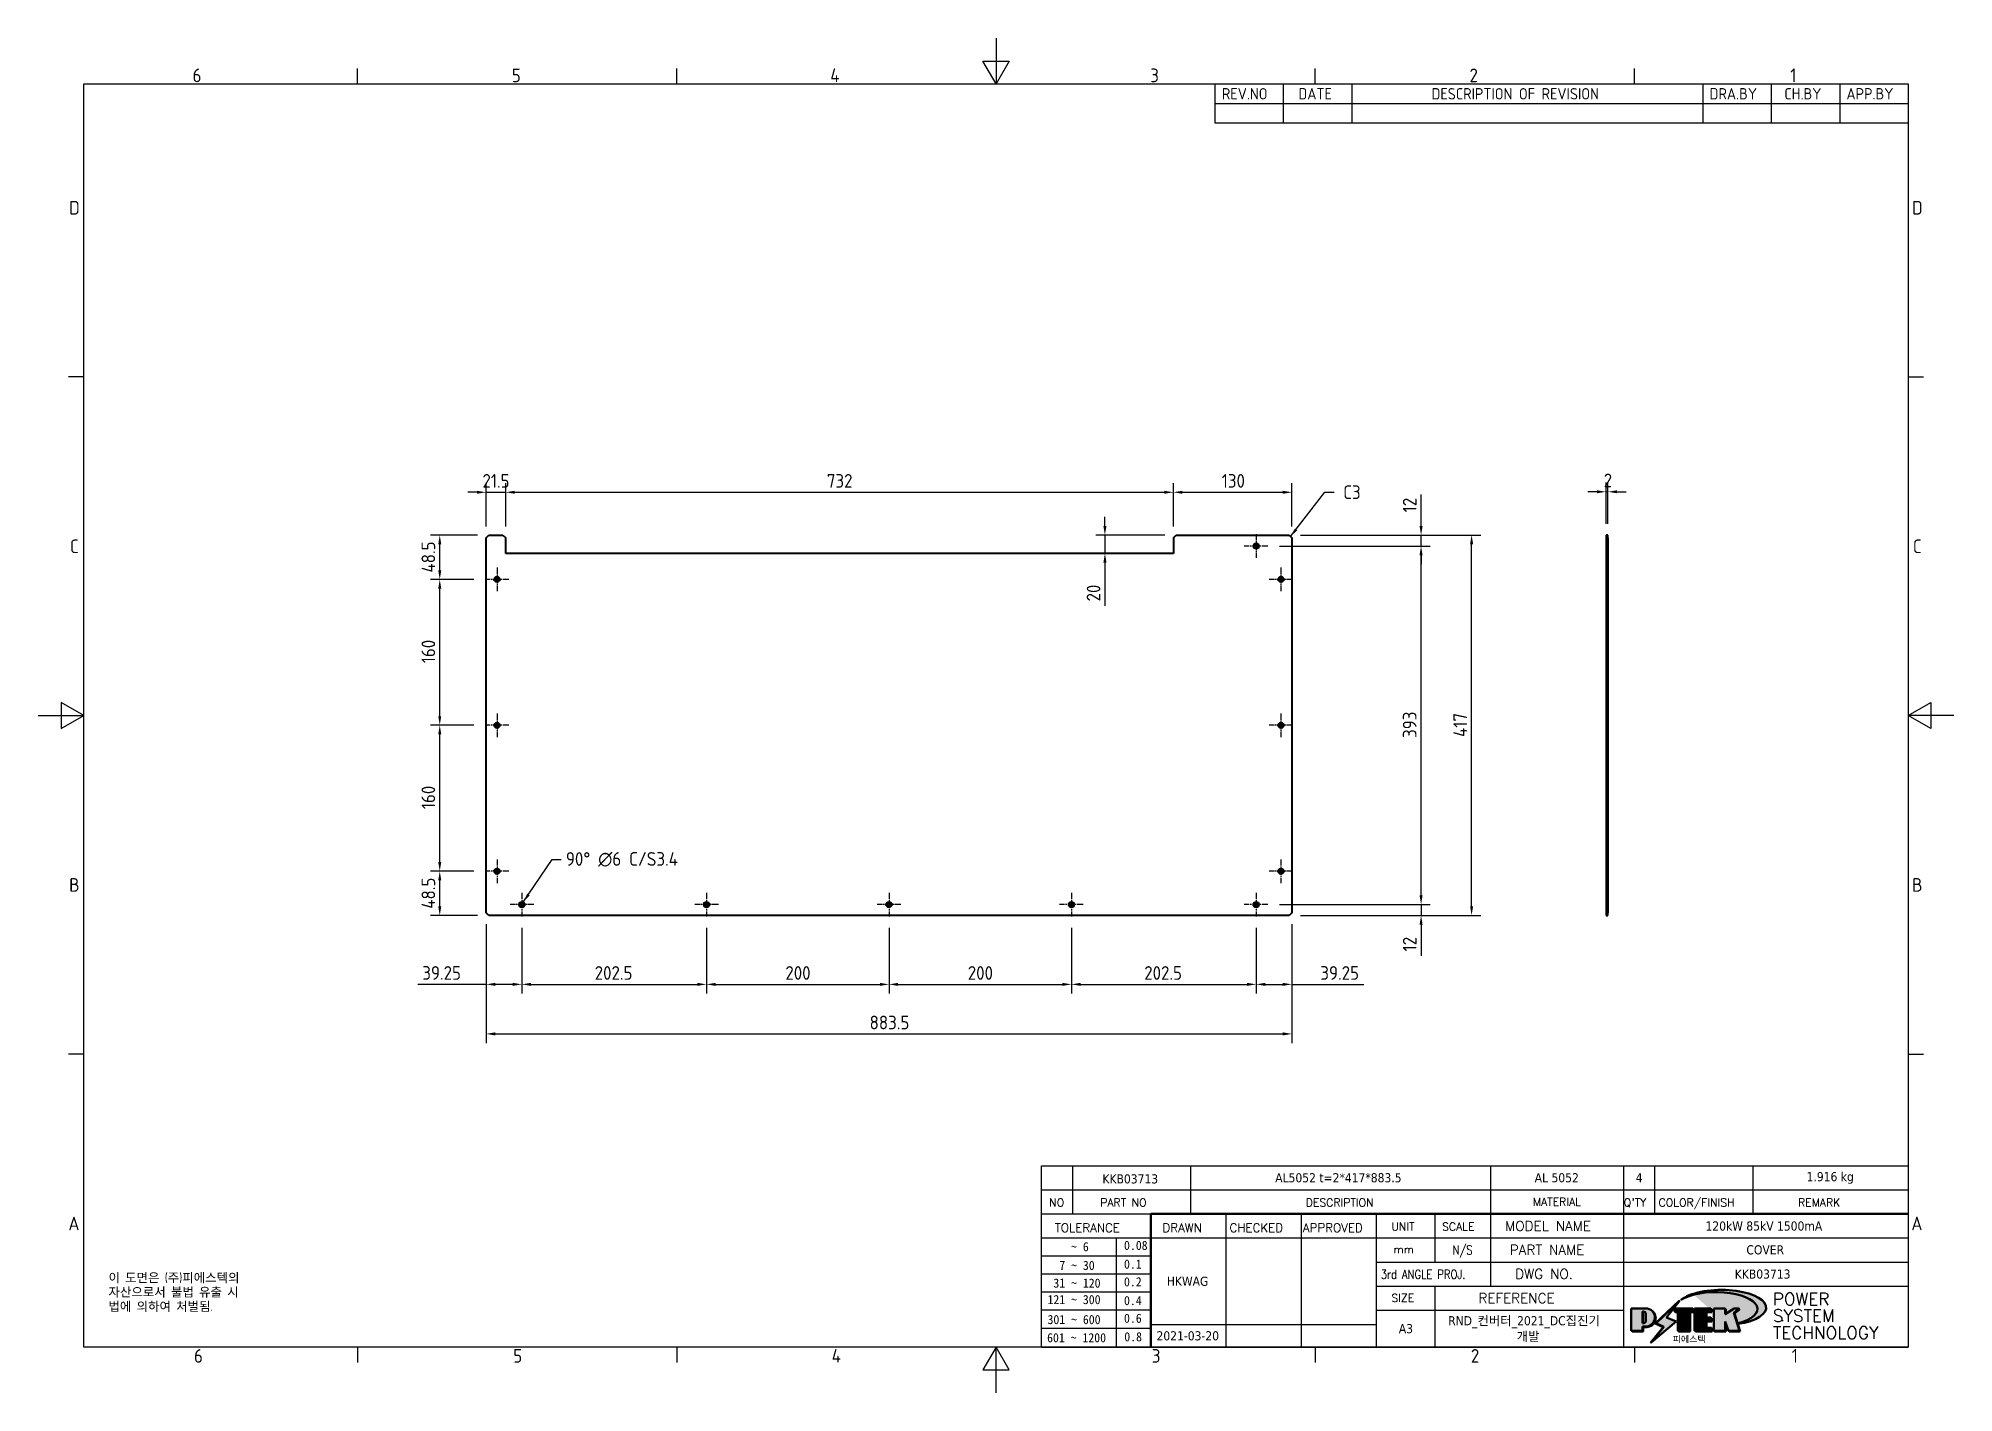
# Model space of a CAD drawing. Header units: millimetres. Extents: x 0 to 2100, y 0 to 1485.
import ezdxf
from ezdxf.enums import TextEntityAlignment as Align

# ---------------------------------------------------------------- set-up
doc = ezdxf.new("R2010")
doc.units = ezdxf.units.MM
doc.header["$LTSCALE"] = 5
doc.linetypes.add('CHAIN', pattern=[0.35429999999999995, 0.2362, -0.0295, 0.0591, -0.0295])
doc.linetypes.add('DASHED', pattern=[0.2067, 0.1654, -0.0413])
doc.layers.get('0').update_dxf_attribs({"color": 3, "lineweight": 25})
for name, color, linetype, lineweight in [('가려진 것(ISO)', 2, 'DASHED', 18), ('가시적인 것(ISO)', 3, 'Continuous', 40), ('경계(ISO)', 7, 'Continuous', 25), ('기호(ISO)', 5, 'Continuous', 25), ('제목(ISO)', 5, 'Continuous', 50), ('중심 표식(ISO)', 1, 'Continuous', 25), ('치수(ISO)', 2, 'Continuous', 25), ('해치(ISO)', 7, 'Continuous', 18)]:
    doc.layers.add(name, color=color, linetype=linetype, lineweight=lineweight)
doc.styles.add('HAN_291', font='')
doc.styles.add('HAN_370', font='', dxfattribs={"width": 2})
doc.styles.add('ISO Proportiona M2B', font='isocp.shx')
doc.styles.add('RC_284', font='ROMANC.shx')
doc.styles.add('RC_287', font='ROMANC.shx')
doc.styles.add('RC_292', font='ROMANC.shx')
doc.styles.add('ROMANT_294', font='romant.shx')
doc.styles.add('문자 텍스트_M2B', font='isocp.shx')
doc.styles.add('문자 텍스트_PSTEK_POSCO', font='isocp.shx')
doc.styles.add('치수 텍스트_PSTEK_POSCO', font='isocp.shx')
doc.styles.add('텍스트 스타일198', font='tahoma.ttf')
doc.styles.add('텍스트 스타일333', font='ROMANC.shx', dxfattribs={"width": 0.800000011920929})
doc.styles.get('HAN_291').set_extended_font_data('GulimChe')
doc.styles.get('HAN_370').set_extended_font_data('GulimChe')
doc.dimstyles.new('치수_PSTEK_POSCO', dxfattribs={"dimscale": 5, "dimtxt": 3, "dimasz": 2, "dimexe": 2, "dimexo": 2.5, "dimgap": 1, "dimtad": 1, "dimrnd": 1e-08, "dimdsep": 46, "dimtxsty": '치수 텍스트_PSTEK_POSCO', "dimcen": 0.09, "dimdle": 10, "dimclrd": 7, "dimclre": 7, "dimclrt": 2, "dimadec": 1, "dimazin": 2, "dimtfac": 1, "dimtmove": 0, "dimatfit": 3, "dimfxl": 0, "dimtolj": 1, "dimlwd": -1, "dimlwe": -1, "dimarcsym": 0})
doc.dimstyles.new('치수_PSTEK_POSCO$7', dxfattribs={"dimscale": 5, "dimtxt": 3, "dimasz": 2, "dimexe": 2, "dimexo": 2.5, "dimgap": 1, "dimtad": 1, "dimrnd": 1e-08, "dimdsep": 46, "dimtxsty": '치수 텍스트_PSTEK_POSCO', "dimcen": 0.09, "dimdle": 10, "dimclrd": 7, "dimclre": 7, "dimclrt": 2, "dimadec": 1, "dimazin": 2, "dimtfac": 1, "dimtmove": 0, "dimatfit": 3, "dimfxl": 0, "dimtolj": 1, "dimlwd": -1, "dimlwe": -1, "dimarcsym": 0})

msp = doc.modelspace()

# ---------------------------------------------------------------- texts
at = {"layer": '기호(ISO)', "color": 2, "insert": (1430.664914623962, 987.3254553483509), "char_height": 15.00000059604645, "attachment_point": 4, "style": '치수 텍스트_PSTEK_POSCO'}
msp.add_mtext('{C3}', dxfattribs=at)
at = {"layer": '기호(ISO)', "color": 2, "insert": (578.3892751403632, 584.7356089241176), "char_height": 15.00000059604645, "width": 143.2881456166506, "attachment_point": 4, "line_spacing_factor": 0.5250000357627869, "style": '치수 텍스트_PSTEK_POSCO'}
msp.add_mtext('{90° \\fAIGDT|b0|i0;\\H15.0000;n\\fisocp|b0|i0;\\H15.0000;6 C/S3.4}', dxfattribs=at)
at = {"layer": '기호(ISO)', "color": 7, "insert": (76.97312702442191, 131.1413621996215), "char_height": 10.00000014901161, "width": 256.2006913027125, "attachment_point": 1, "line_spacing_factor": 0.9442214369773865, "style": '문자 텍스트_PSTEK_POSCO'}
msp.add_mtext('{이 도면은 (주)피에스텍의\\P자산으로서 불법 유출 시 \\P법에 의하여 처벌됨.}', dxfattribs=at)

# ---------------------------------------------------------------- blocks, each defined once
blk = doc.blocks.new('경계 Default Border')
at = {"layer": '경계(ISO)'}
for p, q in [((70, 287.0000076293945), (70, 290.4000091552734)), ((140, 287.0000076293945), (140, 290.4000091552734)), ((280, 287.0000076293945), (280, 290.4000091552734)), ((350, 287.0000076293945), (350, 290.4000091552734)), ((10, 222.7499961853027), (6.599999666213989, 222.7499961853027)), ((410, 222.7499961853027), (413.4000015258789, 222.7499961853027)), ((10, 74.25000190734863), (6.599999666213989, 74.25000190734863)), ((410, 74.25000190734863), (413.4000015258789, 74.25000190734863)), ((70, 10), (70, 6.599999666213989)), ((140, 10), (140, 6.599999666213989)), ((280, 10), (280, 6.599999666213989)), ((350, 10), (350, 6.599999666213989))]:
    blk.add_line(p, q, dxfattribs=at)
at = {"layer": '경계(ISO)', "flags": 128}
for points in [[(210, 297.0000076293945), (210, 287.0000076293945), (207.1132469177246, 292.0000076293945), (212.8867530822754, 292.0000076293945), (210, 287.0000076293945)], [(10, 10), (10, 287.0000076293945), (410, 287.0000076293945), (410, 10), (10, 10)], [(0, 148.5000038146973), (10, 148.5000038146973), (5, 151.3867473602295), (5, 145.6132507324219), (10, 148.5000038146973)], [(420, 148.5000038146973), (410, 148.5000038146973), (415, 151.3867473602295), (415, 145.6132507324219), (410, 148.5000038146973)], [(210, 0), (210, 10), (207.1132469177246, 5), (212.8867530822754, 5), (210, 10)]]:
    blk.add_lwpolyline(points, dxfattribs=at)
at = {"layer": '경계(ISO)', "color": 2, "char_height": 3.00000011920929, "attachment_point": 7, "style": '문자 텍스트_M2B'}
for s, insert in [('6', (33.83253864943981, 287.3713945155963)), ('5', (103.8325386494398, 287.3713945155963)), ('4', (173.6662693321705, 287.4)), ('3', (243.8325386494398, 287.3713945155963)), ('2', (313.8325386494398, 287.3713945155963)), ('1', (384.1668652743101, 287.4)), ('D', (6.766269272565841, 258.3463944559917)), ('D', (410.878270202895, 258.3463944559917)), ('C', (6.932538589835167, 184.0963944559917)), ('C', (411.0445395201643, 184.0963944559917)), ('B', (6.766269272565841, 109.8463944559917)), ('B', (410.878270202895, 109.8463944559917)), ('A', (6.59999988079071, 35.61784856929444)), ('A', (410.7144008173592, 35.61784856929444)), ('6', (34.14453946055966, 6.57139439638704)), ('5', (104.1445394605597, 6.57139439638704)), ('4', (173.9734701308116, 6.59999988079071)), ('3', (244.1685395229535, 6.57139439638704)), ('2', (314.127739416884, 6.57139439638704)), ('1', (384.4860661041481, 6.59999988079071))]:
    blk.add_mtext(s, dxfattribs=dict(at, insert=insert))
blk = doc.blocks.new('제목 블록 PSTEK')
for color, points in [(252, [(317.2195697678507, 17.0593801673321), (322.0326348870767, 21.62682475217465), (322.2781991042243, 21.94392121864296), (317.0471853425802, 16.97985676345368), (318.7512090904202, 16.1899260703855), (316.0018030350395, 12.71868385740789), (316.3356552234328, 13.00206718743325), (318.9235935156908, 16.2694494742633)]), (5, [(321.6183518841322, 17.4193704504104), (319.5281351041078, 18.24969419629727), (322.4505835294948, 22.02344462252142), (317.2195697678507, 17.0593801673321), (318.9235935156908, 16.2694494742633), (316.1741874603099, 12.79820726128571)]), (1, [(324.4839107253602, 19.60711530335299), (325.2419748254881, 19.60711530335299), (325.2419748254881, 20.25857663940324), (321.2266040451076, 20.25857663940324), (321.2266040451076, 19.60711530335299), (321.9846681452406, 19.60711530335299), (321.9846681452406, 15.3430047401139), (324.4839107253602, 15.3430047401139)]), (252, [(321.9846681452406, 19.60711530335299), (321.4042753185749, 19.60711530335299), (321.4042753185749, 19.45905590879572), (321.9846681452406, 19.45905590879572)]), (252, [(324.6615819988275, 19.45905590879572), (325.4196460989604, 19.45905590879572), (325.4196460989604, 20.11051724484596), (325.2419748254881, 20.11051724484596), (325.2419748254881, 19.60711530335299), (324.4839107253602, 19.60711530335299), (324.4839107253602, 15.3430047401139), (322.1623394187076, 15.3430047401139), (322.1623394187076, 15.19494534555726), (324.6615819988275, 15.19494534555726)]), (1, [(329.2277337269622, 20.25857663940324), (325.65654113025, 20.25857663940324), (325.65654113025, 15.3430047401139), (329.3580259941756, 15.3430047401139), (329.3580259941756, 15.9944660761648), (328.1137701654877, 15.9944660761648), (328.1137701654877, 17.56360607323003), (329.2277337269622, 17.56360607323003), (329.2277337269622, 18.25543873810179), (328.1137701654877, 18.25543873810179), (328.1137701654877, 19.60711530335299), (329.2277337269622, 19.60711530335299)]), (252, [(328.2914414389548, 19.45905590879572), (329.4054050004294, 19.45905590879572), (329.4054050004294, 20.11051724484596), (329.2277337269622, 20.11051724484596), (329.2277337269622, 19.60711530335299), (328.1137701654877, 19.60711530335299), (328.1137701654877, 18.25543873810179), (328.2914414389548, 18.25543873810179)]), (252, [(328.2914414389548, 17.41554667867274), (329.4054050004294, 17.41554667867274), (329.4054050004294, 18.10737934354514), (329.2277337269622, 18.10737934354514), (329.2277337269622, 17.56360607323003), (328.1137701654877, 17.56360607323003), (328.1137701654877, 15.9944660761648), (328.2914414389548, 15.9944660761648)]), (1, [(332.3312149849806, 20.25857663940324), (329.8592894925411, 20.25857663940324), (329.8592894925411, 15.3430047401139), (332.3312149849806, 15.3430047401139), (332.3312149849806, 17.4318630164523), (333.0701931098801, 15.3430047401139), (335.4855464857051, 15.3430047401139), (334.2514536401189, 19.30614745124769), (335.4379594596742, 20.25857663940324), (334.3071782107978, 20.25857663940324), (332.3312149849806, 18.99741471888304)]), (252, [(332.5088862584528, 16.92964231796647), (332.3312149849806, 17.43186301645164), (332.3312149849806, 15.3430047401139), (330.0369607660135, 15.3430047401139), (330.0369607660135, 15.19494534555726), (332.5088862584528, 15.19494534555726)]), (252, [(332.5088862584528, 20.1105172448466), (332.3312149849806, 20.1105172448466), (332.3312149849806, 18.99741471888368), (332.5088862584528, 19.11081371413894)]), (252, [(335.6156307331414, 20.11051724484596), (335.2535118015555, 20.11051724484596), (334.2514536401189, 19.30614745124769), (335.4855464857051, 15.3430047401139), (333.1954852176545, 15.3430047401139), (333.2478643833523, 15.19494534555726), (335.6632177591723, 15.19494534555726), (334.4291249135862, 19.15808805669106)]), (252, [(329.5356972676428, 15.8464066816075), (329.3580259941756, 15.8464066816075), (329.3580259941756, 15.3430047401139), (325.8342124037171, 15.3430047401139), (325.8342124037171, 15.19494534555726), (329.5356972676428, 15.19494534555726)])]:
    blk.add_hatch(color=color).paths.add_polyline_path(points)
h = blk.add_hatch(color=1)
edge = h.paths.add_edge_path(flags=0)
edge.add_line((314.2242174273352, 19.60711530335299), (314.2242174273352, 17.00126995915134))
edge.add_line((314.2242174273352, 17.00126995915134), (314.3485873187598, 17.00126995915134))
edge.add_arc((314.3485873187598, 17.6527312952023), 0.6514613360509371, 270, 360)
edge.add_line((315.0000486548106, 17.6527312952023), (315.0000486548106, 18.95565396730211))
edge.add_arc((314.3485873187598, 18.95565396730212), 0.6514613360508712, 0, 90)
edge.add_line((314.3485873187598, 19.60711530335299), (314.2242174273352, 19.60711530335299))
edge = h.paths.add_edge_path()
edge.add_arc((314.9847713324306, 18.28938669179658), 1.969189947606664, 269.9999999999959, 450)
edge.add_line((314.9847713324306, 20.25857663940318), (311.7664314776902, 20.25857663940324))
edge.add_line((311.7664314776902, 20.25857663940324), (311.7664314776902, 15.3430047401139))
edge.add_line((311.7664314776902, 15.3430047401139), (314.2242174273352, 15.3430047401139))
edge.add_line((314.2242174273352, 15.3430047401139), (314.2242174273352, 16.32019674418991))
edge.add_line((314.2242174273352, 16.32019674418991), (314.9847713324307, 16.32019674418991))
h = blk.add_hatch(color=252)
edge = h.paths.add_edge_path()
edge.add_arc((314.9847713324309, 18.28938669179657), 1.969189947606666, 270, 406.8278729790604)
edge.add_arc((315.1624426058984, 18.1413272972396), 1.969189947606962, -90, 53.560984836317004, ccw=False)
edge.add_line((315.1624426058984, 16.17213734963263), (314.4018887008024, 16.17213734963263))
edge.add_line((314.4018887008024, 16.17213734963263), (314.4018887008024, 15.19494534555726))
edge.add_line((314.4018887008024, 15.19494534555726), (311.9441027511573, 15.19494534555726))
edge.add_line((311.9441027511573, 15.19494534555726), (311.9441027511573, 15.3430047401139))
edge.add_line((311.9441027511573, 15.3430047401139), (314.2242174273352, 15.3430047401139))
edge.add_line((314.2242174273352, 15.3430047401139), (314.2242174273352, 16.32019674418991))
edge.add_line((314.2242174273352, 16.32019674418991), (314.9847713324309, 16.32019674418991))
h = blk.add_hatch(color=252)
edge = h.paths.add_edge_path()
edge.add_line((314.4018887008024, 19.45905590879572), (314.5262585922315, 19.45905590879572))
edge.add_arc((314.5262585922314, 18.80759457274939), 0.6514613360463194, 60.4189348879147, 90.00000000000318, ccw=False)
edge.add_arc((314.3485873187602, 18.95565396730057), 0.6514613360524251, 39.96992292766206, 90.00000000009999)
edge.add_line((314.3485873187591, 19.60711530335307), (314.2242174273352, 19.60711530335298))
edge.add_line((314.2242174273352, 19.60711530335299), (314.2242174273352, 17.00126995915134))
edge.add_line((314.2242174273352, 17.00126995915134), (314.3485873187591, 17.00126995915134))
edge.add_arc((314.3485873187568, 17.652731295233), 0.6514613360816299, 270.0000000002, 274.6930825552478)
edge.add_line((314.4018887008024, 17.0034541317032), (314.4018887008024, 19.45905590879572))
at = {"layer": '해치(ISO)', "true_color": 0x27d1fc}
h = blk.add_hatch(color=140, dxfattribs=at)
edge = h.paths.add_edge_path()
edge.add_ellipse((330.3660919371412, 20.15576403068321), major_axis=(9.100907360794343, 0), ratio=0.4069904968023172, start_angle=301.3098473703837, end_angle=507.7436900681698)
edge.add_ellipse((331.5340919371412, 20.4634168429492), major_axis=(-9.82350664112931, 0), ratio=0.3942600559756514, start_angle=111.51207141178469, end_angle=334.47025347086895, ccw=False)
edge.add_line((335.1363447531188, 16.8601935978785), (335.0955236905705, 16.99119398620872))
at = {"color": 180}
for p, q in [((182.475792979055, 11.79100474011392), (182.4757929790549, 51.56524660363496)), ((182.4757929790549, 51.56524660363496), (372.4757929537551, 51.56524660363496)), ((189.2651435055721, 51.56524660363496), (189.2651435055722, 41.00524660363494)), ((215.2152739891528, 41.00524660363494), (215.2152739891528, 51.56524660363496)), ((280.8758854511282, 51.56524660363496), (280.8758854511282, 41.00524660363494)), ((310.0881549537552, 51.56524660363496), (310.0881549537553, 41.00524660363494)), ((316.9044520275131, 51.56524660363496), (316.9044520275127, 41.00524660363494)), ((338.4566026226726, 51.56524660363496), (338.4566026226727, 41.00524660363494)), ((372.4757929537551, 51.56524660363496), (372.4757929537551, 11.79100474011389)), ((182.475792979055, 46.2852466036349), (372.4757929537551, 46.28524660363492)), ((182.475792979055, 41.00524660363493), (206.451475290024, 41.00524660363493)), ((222.9401812389276, 11.79100474011392), (222.9401812389276, 41.00524660363494)), ((239.4288871878316, 11.79100474011392), (239.4288871878316, 41.00524660363494)), ((255.9175931367356, 11.79100474011392), (255.9175931367356, 41.00524660363494)), ((268.6918866058747, 41.00524660363494), (268.6918866058747, 30.44524660363498)), ((280.8758854511282, 41.00524660363494), (280.8758854511282, 25.16524660363502)), ((310.088154953755, 41.00524660363494), (310.088154953755, 11.79100474011392)), ((182.475792979055, 35.72524660363497), (206.451475290024, 35.72524660363497)), ((198.8621818849491, 12.02524660363491), (198.8621818849491, 35.72524660363497)), ((206.451475290024, 35.72524660363497), (372.4757929537551, 35.72524660363497)), ((182.475792979055, 31.77524660363492), (206.451475290024, 31.77524660363492)), ((255.917593136736, 30.44524660363498), (372.4757929537552, 30.44524660363501)), ((182.475792979055, 27.82524660363487), (206.451475290024, 27.82524660363487)), ((182.475792979055, 23.87524660363505), (206.451475290024, 23.87524660363505)), ((255.9175931367359, 25.16524660363502), (372.4757929537552, 25.165246603635)), ((268.6918866058744, 25.16524660363502), (268.6918866058744, 11.79100474011392)), ((182.475792979055, 19.92524660363478), (206.451475290024, 19.92524660363478)), ((255.9175931367359, 19.88524660363481), (310.0881549537553, 19.88524660363481)), ((182.475792979055, 15.97524660363496), (206.451475290024, 15.97524660363496)), ((206.451475290024, 16.74100474011396), (255.9175931367359, 16.74100474011396)), ((182.475792979055, 11.79100474011392), (372.4757929537551, 11.79100474011389))]:
    blk.add_line(p, q, dxfattribs=at)
at = {"color": 7, "lineweight": 50}
for p, q in [((206.4514752900237, 11.79100474011392), (206.4514752900237, 41.00524660363494)), ((206.451475290024, 41.00524660363494), (372.4757929537551, 41.00524660363496))]:
    blk.add_line(p, q, dxfattribs=at)
at = {"color": 7}
for p, q in [((322.2781991042243, 21.94392121864296), (317.0471853425802, 16.97985676345368)), ((322.4505835294948, 22.02344462252142), (317.2195697678507, 17.0593801673321)), ((317.2195697678507, 17.0593801673321), (322.0326348870767, 21.62682475217465)), ((319.5281351041078, 18.24969419629727), (322.4505835294948, 22.02344462252142)), ((322.0326348870767, 21.62682475217465), (322.2781991042243, 21.94392121864296)), ((311.7664314776902, 20.25900474011391), (311.7664314776902, 15.34300474011391)), ((314.9847713324309, 20.25857663940324), (311.7664314776902, 20.25857663940324)), ((314.9847713324309, 20.25857663940324), (311.7664314776902, 20.25857663940324)), ((311.7664314776902, 20.25857663940324), (311.7664314776902, 15.3430047401139)), ((314.2242174273352, 17.00126995915134), (314.2242174273352, 19.60711530335299)), ((314.2242174273352, 19.60711530335299), (314.3485873187591, 19.60711530335299)), ((314.3485873187591, 19.60711530335299), (314.2242174273352, 19.60711530335299)), ((314.2242174273352, 19.60711530335299), (314.2242174273352, 17.00126995915134)), ((314.2242174273352, 17.00126995915134), (314.2242174273352, 19.60711530335299)), ((314.2242174273352, 19.60711530335299), (314.3485873187591, 19.60711530335299)), ((314.3485873187591, 17.00126995915134), (314.2242174273352, 17.00126995915134)), ((314.2242174273352, 17.00126995915134), (314.3485873187591, 17.00126995915134)), ((314.3485873187591, 17.00126995915134), (314.2242174273352, 17.00126995915134)), ((314.4018887008024, 19.45905590879572), (314.5262585922314, 19.45905590879572)), ((314.4018887008024, 17.0034541317032), (314.4018887008024, 19.45905590879572)), ((315.0000486548106, 18.95565396730275), (315.0000486548106, 17.65273129520161)), ((315.0000486548106, 18.95565396730275), (315.0000486548106, 17.65273129520161)), ((316.1741874603099, 12.79820726128571), (321.6183518841322, 17.4193704504104)), ((317.0471853425802, 16.97985676345368), (318.7512090904202, 16.1899260703855)), ((318.9235935156908, 16.2694494742633), (317.2195697678507, 17.0593801673321)), ((317.2195697678507, 17.0593801673321), (318.9235935156908, 16.2694494742633)), ((321.6183518841322, 17.4193704504104), (319.5281351041078, 18.24969419629727)), ((325.2419748254881, 20.25857663940324), (321.2266040451076, 20.25857663940324)), ((321.2266040451076, 20.25857663940324), (321.2266040451076, 19.60711530335299)), ((325.2419748254881, 20.25857663940324), (321.2266040451076, 20.25857663940324)), ((321.2266040451076, 20.25857663940324), (321.2266040451076, 19.60711530335299)), ((321.2266040451076, 19.60711530335299), (321.9846681452406, 19.60711530335299)), ((321.2266040451076, 19.60711530335299), (321.9846681452406, 19.60711530335299)), ((321.4042753185749, 19.60711530335299), (321.4042753185749, 19.45905590879572)), ((321.9846681452406, 19.60711530335299), (321.4042753185749, 19.60711530335299)), ((321.4042753185749, 19.45905590879572), (321.9846681452406, 19.45905590879572)), ((321.9846681452406, 19.60711530335299), (321.9846681452406, 15.3430047401139)), ((321.9846681452406, 19.45905590879572), (321.9846681452406, 19.60711530335299)), ((321.9846681452406, 19.60711530335299), (321.9846681452406, 15.3430047401139)), ((324.4839107253602, 19.60711530335299), (325.2419748254881, 19.60711530335299)), ((324.4839107253602, 15.3430047401139), (324.4839107253602, 19.60711530335299)), ((325.2419748254881, 19.60711530335299), (324.4839107253602, 19.60711530335299)), ((324.4839107253602, 19.60711530335299), (324.4839107253602, 15.3430047401139)), ((324.4839107253602, 19.60711530335299), (325.2419748254881, 19.60711530335299)), ((324.4839107253602, 15.3430047401139), (324.4839107253602, 19.60711530335299)), ((324.6615819988275, 19.45905590879572), (325.4196460989604, 19.45905590879572)), ((324.6615819988275, 15.19494534555726), (324.6615819988275, 19.45905590879572)), ((325.2419748254881, 19.60711530335299), (325.2419748254881, 20.25857663940324)), ((325.2419748254881, 19.60711530335299), (325.2419748254881, 20.25857663940324)), ((325.4196460989604, 20.11051724484596), (325.2419748254881, 20.11051724484596)), ((325.2419748254881, 20.11051724484596), (325.2419748254881, 19.60711530335299)), ((325.4196460989604, 19.45905590879572), (325.4196460989604, 20.11051724484596)), ((329.2277337269622, 20.25857663940324), (325.65654113025, 20.25857663940324)), ((325.65654113025, 20.25857663940324), (325.65654113025, 15.3430047401139)), ((325.65654113025, 20.25857663940324), (325.65654113025, 15.3430047401139)), ((329.2277337269622, 20.25857663940324), (325.65654113025, 20.25857663940324)), ((328.1137701654877, 18.25543873810179), (328.1137701654877, 19.60711530335299)), ((328.1137701654877, 19.60711530335299), (329.2277337269622, 19.60711530335299)), ((329.2277337269622, 19.60711530335299), (328.1137701654877, 19.60711530335299)), ((328.1137701654877, 19.60711530335299), (328.1137701654877, 18.25543873810179)), ((328.1137701654877, 18.25543873810179), (328.1137701654877, 19.60711530335299)), ((328.1137701654877, 19.60711530335299), (329.2277337269622, 19.60711530335299)), ((329.2277337269622, 18.25543873810179), (328.1137701654877, 18.25543873810179)), ((328.1137701654877, 18.25543873810179), (328.2914414389548, 18.25543873810179)), ((329.2277337269622, 18.25543873810179), (328.1137701654877, 18.25543873810179)), ((328.1137701654877, 17.56360607323003), (329.2277337269622, 17.56360607323003)), ((328.1137701654877, 15.9944660761648), (328.1137701654877, 17.56360607323003)), ((329.2277337269622, 17.56360607323003), (328.1137701654877, 17.56360607323003)), ((328.1137701654877, 17.56360607323003), (328.1137701654877, 15.9944660761648)), ((328.1137701654877, 17.56360607323003), (329.2277337269622, 17.56360607323003)), ((328.1137701654877, 15.9944660761648), (328.1137701654877, 17.56360607323003)), ((328.2914414389548, 18.25543873810179), (328.2914414389548, 19.45905590879572)), ((328.2914414389548, 19.45905590879572), (329.4054050004294, 19.45905590879572)), ((328.2914414389548, 15.9944660761648), (328.2914414389548, 17.41554667867274)), ((328.2914414389548, 17.41554667867274), (329.4054050004294, 17.41554667867274)), ((329.2277337269622, 19.60711530335299), (329.2277337269622, 20.25857663940324)), ((329.2277337269622, 19.60711530335299), (329.2277337269622, 20.25857663940324)), ((329.4054050004294, 20.11051724484596), (329.2277337269622, 20.11051724484596)), ((329.2277337269622, 20.11051724484596), (329.2277337269622, 19.60711530335299)), ((329.2277337269622, 17.56360607323003), (329.2277337269622, 18.25543873810179)), ((329.2277337269622, 17.56360607323003), (329.2277337269622, 18.25543873810179)), ((329.4054050004294, 18.10737934354514), (329.2277337269622, 18.10737934354514)), ((329.2277337269622, 18.10737934354514), (329.2277337269622, 17.56360607323003)), ((329.4054050004294, 19.45905590879572), (329.4054050004294, 20.11051724484596)), ((329.4054050004294, 17.41554667867274), (329.4054050004294, 18.10737934354514)), ((332.3312149849806, 20.25857663940324), (329.8592894925411, 20.25857663940324)), ((329.8592894925411, 20.25857663940324), (329.8592894925411, 15.3430047401139)), ((329.8592894925411, 20.25857663940324), (329.8592894925411, 15.3430047401139)), ((332.3312149849806, 20.25857663940324), (329.8592894925411, 20.25857663940324)), ((334.3071782107978, 20.25857663940324), (332.3312149849806, 18.99741471888304)), ((332.3312149849806, 18.99741471888304), (332.3312149849806, 20.25857663940324)), ((334.3071782107978, 20.25857663940324), (332.3312149849806, 18.99741471888304)), ((332.3312149849806, 18.99741471888304), (332.3312149849806, 20.25857663940324)), ((332.5088862584528, 20.1105172448466), (332.3312149849806, 20.1105172448466)), ((332.3312149849806, 20.1105172448466), (332.3312149849806, 18.99741471888368)), ((332.3312149849806, 18.99741471888368), (332.5088862584528, 19.11081371413894)), ((332.3312149849806, 17.4318630164523), (333.0701931098801, 15.3430047401139)), ((332.3312149849806, 15.3430047401139), (332.3312149849806, 17.4318630164523)), ((332.5088862584528, 16.92964231796647), (332.3312149849806, 17.43186301645164)), ((332.3312149849806, 17.43186301645164), (332.3312149849806, 15.3430047401139)), ((332.3312149849806, 17.4318630164523), (333.0701931098801, 15.3430047401139)), ((332.3312149849806, 15.3430047401139), (332.3312149849806, 17.4318630164523)), ((332.5088862584528, 19.11081371413894), (332.5088862584528, 20.1105172448466)), ((332.5088862584528, 15.19494534555726), (332.5088862584528, 16.92964231796647)), ((334.2514536401189, 19.30614745124769), (335.4379594596742, 20.25857663940324)), ((334.2514536401189, 19.30614745124769), (335.4379594596742, 20.25857663940324)), ((335.2535118015555, 20.11051724484596), (334.2514536401189, 19.30614745124769)), ((335.4855464857051, 15.3430047401139), (334.2514536401189, 19.30614745124769)), ((334.2514536401189, 19.30614745124769), (335.4855464857051, 15.3430047401139)), ((335.4855464857051, 15.3430047401139), (334.2514536401189, 19.30614745124769)), ((335.4379594596742, 20.25857663940324), (334.3071782107978, 20.25857663940324)), ((335.4379594596742, 20.25857663940324), (334.3071782107978, 20.25857663940324)), ((334.4291249135862, 19.15808805669104), (335.6156307331414, 20.11051724484596)), ((335.6632177591723, 15.19494534555726), (334.4291249135862, 19.15808805669104)), ((335.6156307331414, 20.11051724484596), (335.2535118015555, 20.11051724484596)), ((345.0447381189468, 17.50375595811051), (344.9867755289346, 17.689895936919)), ((311.7664314776902, 15.3430047401139), (314.2242174273352, 15.3430047401139)), ((311.7664314776902, 15.3430047401139), (314.2242174273352, 15.3430047401139)), ((314.2242174273352, 15.3430047401139), (311.9441027511573, 15.3430047401139)), ((311.9441027511573, 15.3430047401139), (311.9441027511573, 15.19494534555726)), ((311.9441027511573, 15.19494534555726), (314.4018887008024, 15.19494534555726)), ((314.2242174273352, 16.32019674418991), (314.9847713324309, 16.32019674418991)), ((314.2242174273352, 15.3430047401139), (314.2242174273352, 16.32019674418991)), ((314.9847713324309, 16.32019674418991), (314.2242174273352, 16.32019674418991)), ((314.2242174273352, 16.32019674418991), (314.2242174273352, 15.3430047401139)), ((314.2242174273352, 16.32019674418991), (314.9847713324309, 16.32019674418991)), ((314.2242174273352, 15.3430047401139), (314.2242174273352, 16.32019674418991)), ((314.4018887008024, 16.17213734963263), (315.162442605898, 16.17213734963263)), ((314.4018887008024, 15.19494534555726), (314.4018887008024, 16.17213734963263)), ((318.7512090904202, 16.1899260703855), (316.0018030350395, 12.71868385740789)), ((316.0018030350395, 12.71868385740789), (316.3356552234328, 13.00206718743325)), ((318.9235935156908, 16.2694494742633), (316.1741874603099, 12.79820726128571)), ((316.3356552234328, 13.00206718743325), (318.9235935156908, 16.2694494742633)), ((321.9846681452406, 15.3430047401139), (324.4839107253602, 15.3430047401139)), ((321.9846681452406, 15.3430047401139), (324.4839107253602, 15.3430047401139)), ((324.4839107253602, 15.3430047401139), (322.1623394187076, 15.3430047401139)), ((322.1623394187076, 15.3430047401139), (322.1623394187076, 15.19494534555726)), ((322.1623394187076, 15.19494534555726), (324.6615819988275, 15.19494534555726)), ((325.65654113025, 15.3430047401139), (329.3580259941756, 15.3430047401139)), ((325.65654113025, 15.3430047401139), (329.3580259941756, 15.3430047401139)), ((329.3580259941756, 15.3430047401139), (325.8342124037171, 15.3430047401139)), ((325.8342124037171, 15.3430047401139), (325.8342124037171, 15.19494534555726)), ((325.8342124037171, 15.19494534555726), (329.5356972676428, 15.19494534555726)), ((329.3580259941756, 15.9944660761648), (328.1137701654877, 15.9944660761648)), ((328.1137701654877, 15.9944660761648), (328.2914414389548, 15.9944660761648)), ((329.3580259941756, 15.9944660761648), (328.1137701654877, 15.9944660761648)), ((329.3580259941756, 15.3430047401139), (329.3580259941756, 15.9944660761648)), ((329.3580259941756, 15.3430047401139), (329.3580259941756, 15.9944660761648)), ((329.5356972676428, 15.8464066816075), (329.3580259941756, 15.8464066816075)), ((329.3580259941756, 15.8464066816075), (329.3580259941756, 15.3430047401139)), ((329.5356972676428, 15.19494534555726), (329.5356972676428, 15.8464066816075)), ((329.8592894925411, 15.3430047401139), (332.3312149849806, 15.3430047401139)), ((329.8592894925411, 15.3430047401139), (332.3312149849806, 15.3430047401139)), ((332.3312149849806, 15.3430047401139), (330.0369607660135, 15.3430047401139)), ((330.0369607660135, 15.3430047401139), (330.0369607660135, 15.19494534555726)), ((330.0369607660135, 15.19494534555726), (332.5088862584528, 15.19494534555726)), ((333.0701931098801, 15.3430047401139), (335.4855464857051, 15.3430047401139)), ((333.0701931098801, 15.3430047401139), (335.4855464857051, 15.3430047401139)), ((335.4855464857051, 15.3430047401139), (333.1954852176545, 15.3430047401139)), ((333.1954852176545, 15.3430047401139), (333.2478643833523, 15.19494534555726)), ((333.2478643833523, 15.19494534555726), (335.6632177591723, 15.19494534555726))]:
    blk.add_line(p, q, dxfattribs=at)
at = {"color": 5}
for p, q in [((322.4505835294948, 22.02344462252142), (317.2195697678507, 17.0593801673321)), ((319.5281351041078, 18.24969419629727), (322.4505835294948, 22.02344462252142)), ((316.1741874603099, 12.79820726128571), (321.6183518841322, 17.4193704504104)), ((317.2195697678507, 17.0593801673321), (318.9235935156908, 16.2694494742633)), ((321.6183518841322, 17.4193704504104), (319.5281351041078, 18.24969419629727)), ((318.9235935156908, 16.2694494742633), (316.1741874603099, 12.79820726128571))]:
    blk.add_line(p, q, dxfattribs=at)
at = {"color": 1}
for p, q in [((314.9847713324309, 20.25857663940324), (311.7664314776902, 20.25857663940324)), ((311.7664314776902, 20.25857663940324), (311.7664314776902, 15.3430047401139)), ((314.2242174273352, 17.00126995915134), (314.2242174273352, 19.60711530335299)), ((314.2242174273352, 19.60711530335299), (314.3485873187591, 19.60711530335299)), ((314.3485873187591, 17.00126995915134), (314.2242174273352, 17.00126995915134)), ((315.0000486548106, 18.95565396730275), (315.0000486548106, 17.65273129520161)), ((325.2419748254881, 20.25857663940324), (321.2266040451076, 20.25857663940324)), ((321.2266040451076, 20.25857663940324), (321.2266040451076, 19.60711530335299)), ((321.2266040451076, 19.60711530335299), (321.9846681452406, 19.60711530335299)), ((321.9846681452406, 19.60711530335299), (321.9846681452406, 15.3430047401139)), ((324.4839107253602, 19.60711530335299), (325.2419748254881, 19.60711530335299)), ((324.4839107253602, 15.3430047401139), (324.4839107253602, 19.60711530335299)), ((325.2419748254881, 19.60711530335299), (325.2419748254881, 20.25857663940324)), ((329.2277337269622, 20.25857663940324), (325.65654113025, 20.25857663940324)), ((325.65654113025, 20.25857663940324), (325.65654113025, 15.3430047401139)), ((328.1137701654877, 18.25543873810179), (328.1137701654877, 19.60711530335299)), ((328.1137701654877, 19.60711530335299), (329.2277337269622, 19.60711530335299)), ((329.2277337269622, 18.25543873810179), (328.1137701654877, 18.25543873810179)), ((328.1137701654877, 17.56360607323003), (329.2277337269622, 17.56360607323003)), ((328.1137701654877, 15.9944660761648), (328.1137701654877, 17.56360607323003)), ((329.2277337269622, 19.60711530335299), (329.2277337269622, 20.25857663940324)), ((329.2277337269622, 17.56360607323003), (329.2277337269622, 18.25543873810179)), ((332.3312149849806, 20.25857663940324), (329.8592894925411, 20.25857663940324)), ((329.8592894925411, 20.25857663940324), (329.8592894925411, 15.3430047401139)), ((334.3071782107978, 20.25857663940324), (332.3312149849806, 18.99741471888304)), ((332.3312149849806, 18.99741471888304), (332.3312149849806, 20.25857663940324)), ((332.3312149849806, 17.4318630164523), (333.0701931098801, 15.3430047401139)), ((332.3312149849806, 15.3430047401139), (332.3312149849806, 17.4318630164523)), ((334.2514536401189, 19.30614745124769), (335.4379594596742, 20.25857663940324)), ((335.4855464857051, 15.3430047401139), (334.2514536401189, 19.30614745124769)), ((335.4379594596742, 20.25857663940324), (334.3071782107978, 20.25857663940324)), ((311.7664314776902, 15.3430047401139), (314.2242174273352, 15.3430047401139)), ((314.2242174273352, 16.32019674418991), (314.9847713324309, 16.32019674418991)), ((314.2242174273352, 15.3430047401139), (314.2242174273352, 16.32019674418991)), ((321.9846681452406, 15.3430047401139), (324.4839107253602, 15.3430047401139)), ((325.65654113025, 15.3430047401139), (329.3580259941756, 15.3430047401139)), ((329.3580259941756, 15.9944660761648), (328.1137701654877, 15.9944660761648)), ((329.3580259941756, 15.3430047401139), (329.3580259941756, 15.9944660761648)), ((329.8592894925411, 15.3430047401139), (332.3312149849806, 15.3430047401139)), ((333.0701931098801, 15.3430047401139), (335.4855464857051, 15.3430047401139))]:
    blk.add_line(p, q, dxfattribs=at)
at = {"color": 7}
for centre, radius, start, end in [((314.3485873187598, 18.95565396730211), 0.6514613360508712, 0, 90), ((314.3485873187602, 18.95565396730057), 0.6514613360524251, 39.96992292766117, 90), ((314.3485873187598, 18.95565396730212), 0.6514613360508712, 0, 90), ((314.3485873187597, 17.65273129520228), 0.6514613360509381, 270, 0), ((314.3485873187598, 17.6527312952023), 0.6514613360509381, 270, 0), ((314.3485873187568, 17.652731295233), 0.6514613360816299, 270, 274.6930825552478), ((314.5262585922314, 18.80759457274939), 0.6514613360463193, 60.41893488791137, 90), ((314.9847713324309, 18.28938669179658), 1.969189947606665, 270, 90), ((314.9847713324309, 18.28938669179658), 1.969189947606665, 270, 90), ((314.9847713324307, 18.2893866917965), 1.969189947606594, 270, 46.82787297909833), ((315.1624426058984, 18.1413272972396), 1.969189947606961, 270, 53.56098483636067)]:
    blk.add_arc(centre, radius, start, end, dxfattribs=at)
at = {"color": 1}
for centre, radius, start, end in [((314.3485873187598, 18.95565396730211), 0.6514613360508712, 0, 90), ((314.3485873187598, 17.6527312952023), 0.6514613360509381, 270, 0), ((314.9847713324309, 18.28938669179657), 1.969189947606665, 270, 90)]:
    blk.add_arc(centre, radius, start, end, dxfattribs=at)
at = {"layer": '제목(ISO)', "lineweight": 18}
blk.add_line((182.475792979055, 35.72500474011393), (182.475792979055, 11.79100474011392), dxfattribs=at)
at = {"layer": '제목(ISO)'}
for p, q in [((322.2781991042243, 21.94392121864296), (317.0471853425802, 16.97985676345368)), ((322.4505835294948, 22.02344462252142), (317.2195697678507, 17.0593801673321)), ((317.2195697678507, 17.0593801673321), (322.0326348870767, 21.62682475217465)), ((319.5281351041078, 18.24969419629727), (322.4505835294948, 22.02344462252142)), ((322.0326348870767, 21.62682475217465), (322.2781991042243, 21.94392121864296)), ((314.9847713324306, 20.25857663940324), (311.7664314776902, 20.25857663940324)), ((311.7664314776902, 20.25857663940324), (311.7664314776902, 15.3430047401139)), ((314.2242174273352, 17.00126995915134), (314.2242174273352, 19.60711530335299)), ((314.2242174273352, 19.60711530335299), (314.3485873187598, 19.60711530335299)), ((314.3485873187591, 19.60711530335299), (314.2242174273352, 19.60711530335299)), ((314.2242174273352, 19.60711530335299), (314.2242174273352, 17.00126995915134)), ((314.3485873187598, 17.00126995915134), (314.2242174273352, 17.00126995915134)), ((314.2242174273352, 17.00126995915134), (314.3485873187591, 17.00126995915134)), ((314.4018887008024, 19.45905590879572), (314.5262585922314, 19.45905590879572)), ((314.4018887008024, 17.0034541317032), (314.4018887008024, 19.45905590879572)), ((315.0000486548106, 18.95565396730211), (315.0000486548106, 17.6527312952023)), ((316.1741874603099, 12.79820726128571), (321.6183518841322, 17.4193704504104)), ((317.0471853425802, 16.97985676345368), (318.7512090904202, 16.1899260703855)), ((317.2195697678507, 17.0593801673321), (318.9235935156908, 16.2694494742633)), ((318.9235935156908, 16.2694494742633), (317.2195697678507, 17.0593801673321)), ((321.6183518841322, 17.4193704504104), (319.5281351041078, 18.24969419629727)), ((325.2419748254881, 20.25857663940324), (321.2266040451076, 20.25857663940324)), ((321.2266040451076, 20.25857663940324), (321.2266040451076, 19.60711530335299)), ((321.2266040451076, 19.60711530335299), (321.9846681452406, 19.60711530335299)), ((321.9846681452406, 19.60711530335299), (321.4042753185749, 19.60711530335299)), ((321.4042753185749, 19.60711530335299), (321.4042753185749, 19.45905590879572)), ((321.4042753185749, 19.45905590879572), (321.9846681452406, 19.45905590879572)), ((321.9846681452406, 19.60711530335299), (321.9846681452406, 15.3430047401139)), ((321.9846681452406, 19.45905590879572), (321.9846681452406, 19.60711530335299)), ((324.4839107253602, 19.60711530335299), (325.2419748254881, 19.60711530335299)), ((324.4839107253602, 15.3430047401139), (324.4839107253602, 19.60711530335299)), ((325.2419748254881, 19.60711530335299), (324.4839107253602, 19.60711530335299)), ((324.4839107253602, 19.60711530335299), (324.4839107253602, 15.3430047401139)), ((324.6615819988275, 19.45905590879572), (325.4196460989604, 19.45905590879572)), ((324.6615819988275, 15.19494534555726), (324.6615819988275, 19.45905590879572)), ((325.2419748254881, 19.60711530335299), (325.2419748254881, 20.25857663940324)), ((325.4196460989604, 20.11051724484596), (325.2419748254881, 20.11051724484596)), ((325.2419748254881, 20.11051724484596), (325.2419748254881, 19.60711530335299)), ((325.4196460989604, 19.45905590879572), (325.4196460989604, 20.11051724484596)), ((329.2277337269622, 20.25857663940324), (325.65654113025, 20.25857663940324)), ((325.65654113025, 20.25857663940324), (325.65654113025, 15.3430047401139)), ((328.1137701654877, 18.25543873810179), (328.1137701654877, 19.60711530335299)), ((328.1137701654877, 19.60711530335299), (329.2277337269622, 19.60711530335299)), ((329.2277337269622, 19.60711530335299), (328.1137701654877, 19.60711530335299)), ((328.1137701654877, 19.60711530335299), (328.1137701654877, 18.25543873810179)), ((329.2277337269622, 18.25543873810179), (328.1137701654877, 18.25543873810179)), ((328.1137701654877, 18.25543873810179), (328.2914414389548, 18.25543873810179)), ((328.1137701654877, 15.9944660761648), (328.1137701654877, 17.56360607323003)), ((328.1137701654877, 17.56360607323003), (329.2277337269622, 17.56360607323003)), ((329.2277337269622, 17.56360607323003), (328.1137701654877, 17.56360607323003)), ((328.1137701654877, 17.56360607323003), (328.1137701654877, 15.9944660761648)), ((328.2914414389548, 19.45905590879572), (329.4054050004294, 19.45905590879572)), ((328.2914414389548, 18.25543873810179), (328.2914414389548, 19.45905590879572)), ((328.2914414389548, 17.41554667867274), (329.4054050004294, 17.41554667867274)), ((328.2914414389548, 15.9944660761648), (328.2914414389548, 17.41554667867274)), ((329.2277337269622, 19.60711530335299), (329.2277337269622, 20.25857663940324)), ((329.4054050004294, 20.11051724484596), (329.2277337269622, 20.11051724484596)), ((329.2277337269622, 20.11051724484596), (329.2277337269622, 19.60711530335299)), ((329.2277337269622, 17.56360607323003), (329.2277337269622, 18.25543873810179)), ((329.4054050004294, 18.10737934354514), (329.2277337269622, 18.10737934354514)), ((329.2277337269622, 18.10737934354514), (329.2277337269622, 17.56360607323003)), ((329.4054050004294, 19.45905590879572), (329.4054050004294, 20.11051724484596)), ((329.4054050004294, 17.41554667867274), (329.4054050004294, 18.10737934354514)), ((332.3312149849806, 20.25857663940324), (329.8592894925411, 20.25857663940324)), ((329.8592894925411, 20.25857663940324), (329.8592894925411, 15.3430047401139)), ((334.3071782107978, 20.25857663940324), (332.3312149849806, 18.99741471888304)), ((332.3312149849806, 18.99741471888304), (332.3312149849806, 20.25857663940324)), ((332.5088862584528, 20.1105172448466), (332.3312149849806, 20.1105172448466)), ((332.3312149849806, 20.1105172448466), (332.3312149849806, 18.99741471888368)), ((332.3312149849806, 18.99741471888368), (332.5088862584528, 19.11081371413894)), ((332.3312149849806, 15.3430047401139), (332.3312149849806, 17.4318630164523)), ((332.3312149849806, 17.4318630164523), (333.0701931098801, 15.3430047401139)), ((332.5088862584528, 16.92964231796647), (332.3312149849806, 17.43186301645164)), ((332.3312149849806, 17.43186301645164), (332.3312149849806, 15.3430047401139)), ((332.5088862584528, 19.11081371413894), (332.5088862584528, 20.1105172448466)), ((332.5088862584528, 15.19494534555726), (332.5088862584528, 16.92964231796647)), ((334.2514536401189, 19.30614745124769), (335.4379594596742, 20.25857663940324)), ((335.2535118015555, 20.11051724484596), (334.2514536401189, 19.30614745124769)), ((335.4855464857051, 15.3430047401139), (334.2514536401189, 19.30614745124769)), ((334.2514536401189, 19.30614745124769), (335.4855464857051, 15.3430047401139)), ((335.4379594596742, 20.25857663940324), (334.3071782107978, 20.25857663940324)), ((334.4291249135862, 19.15808805669106), (335.6156307331414, 20.11051724484596)), ((335.6632177591723, 15.19494534555726), (334.4291249135862, 19.15808805669106)), ((335.6156307331414, 20.11051724484596), (335.2535118015555, 20.11051724484596)), ((311.7664314776902, 15.3430047401139), (314.2242174273352, 15.3430047401139)), ((314.2242174273352, 15.3430047401139), (311.9441027511573, 15.3430047401139)), ((311.9441027511573, 15.3430047401139), (311.9441027511573, 15.19494534555726)), ((311.9441027511573, 15.19494534555726), (314.4018887008024, 15.19494534555726)), ((314.2242174273352, 15.3430047401139), (314.2242174273352, 16.32019674418991)), ((314.2242174273352, 16.32019674418991), (314.9847713324307, 16.32019674418991)), ((314.9847713324309, 16.32019674418991), (314.2242174273352, 16.32019674418991)), ((314.2242174273352, 16.32019674418991), (314.2242174273352, 15.3430047401139)), ((314.4018887008024, 15.19494534555726), (314.4018887008024, 16.17213734963263)), ((314.4018887008024, 16.17213734963263), (315.1624426058984, 16.17213734963263)), ((318.7512090904202, 16.1899260703855), (316.0018030350395, 12.71868385740789)), ((316.0018030350395, 12.71868385740789), (316.3356552234328, 13.00206718743325)), ((318.9235935156908, 16.2694494742633), (316.1741874603099, 12.79820726128571)), ((316.3356552234328, 13.00206718743325), (318.9235935156908, 16.2694494742633)), ((321.9846681452406, 15.3430047401139), (324.4839107253602, 15.3430047401139)), ((324.4839107253602, 15.3430047401139), (322.1623394187076, 15.3430047401139)), ((322.1623394187076, 15.3430047401139), (322.1623394187076, 15.19494534555726)), ((322.1623394187076, 15.19494534555726), (324.6615819988275, 15.19494534555726)), ((325.65654113025, 15.3430047401139), (329.3580259941756, 15.3430047401139)), ((329.3580259941756, 15.3430047401139), (325.8342124037171, 15.3430047401139)), ((325.8342124037171, 15.3430047401139), (325.8342124037171, 15.19494534555726)), ((325.8342124037171, 15.19494534555726), (329.5356972676428, 15.19494534555726)), ((329.3580259941756, 15.9944660761648), (328.1137701654877, 15.9944660761648)), ((328.1137701654877, 15.9944660761648), (328.2914414389548, 15.9944660761648)), ((329.3580259941756, 15.3430047401139), (329.3580259941756, 15.9944660761648)), ((329.5356972676428, 15.8464066816075), (329.3580259941756, 15.8464066816075)), ((329.3580259941756, 15.8464066816075), (329.3580259941756, 15.3430047401139)), ((329.5356972676428, 15.19494534555726), (329.5356972676428, 15.8464066816075)), ((329.8592894925411, 15.3430047401139), (332.3312149849806, 15.3430047401139)), ((332.3312149849806, 15.3430047401139), (330.0369607660135, 15.3430047401139)), ((330.0369607660135, 15.3430047401139), (330.0369607660135, 15.19494534555726)), ((330.0369607660135, 15.19494534555726), (332.5088862584528, 15.19494534555726)), ((333.0701931098801, 15.3430047401139), (335.4855464857051, 15.3430047401139)), ((335.4855464857051, 15.3430047401139), (333.1954852176545, 15.3430047401139)), ((333.1954852176545, 15.3430047401139), (333.2478643833523, 15.19494534555726)), ((333.2478643833523, 15.19494534555726), (335.6632177591723, 15.19494534555726))]:
    blk.add_line(p, q, dxfattribs=at)
at = {"layer": '제목(ISO)', "color": 4}
blk.add_line((335.1363447531188, 16.8601935978785), (335.0955236905705, 16.99119398620872), dxfattribs=at)
at = {"layer": '제목(ISO)'}
for centre, radius, start, end in [((314.3485873187598, 18.95565396730212), 0.6514613360508712, 0, 90), ((314.3485873187602, 18.95565396730057), 0.6514613360524251, 39.96992292766117, 90), ((314.3485873187598, 17.6527312952023), 0.6514613360509371, 270, 0), ((314.3485873187568, 17.652731295233), 0.6514613360816299, 270, 274.6930825552478), ((314.5262585922314, 18.80759457274939), 0.6514613360463193, 60.41893488791137, 90), ((314.9847713324306, 18.28938669179658), 1.969189947606664, 46.82787297909431, 90), ((314.9847713324307, 18.2893866917965), 1.969189947606594, 270, 46.82787297909833), ((314.9847713324309, 18.28938669179657), 1.969189947606666, 270, 46.8278729790603), ((315.1624426058984, 18.1413272972396), 1.969189947606962, 270, 53.56098483631701)]:
    blk.add_arc(centre, radius, start, end, dxfattribs=at)
at = {"layer": '제목(ISO)', "color": 4}
for centre, major_axis, ratio, start_param, end_param in [((331.5340919371412, 20.4634168429492), (9.82350664112931, 0), 0.3942600559756514, 5.087845455444478, 8.97919982663645), ((330.3660919371412, 20.15576403068321), (9.100907360794343, 0), 0.4069904968023172, 5.258848905294775, 8.861799147915196)]:
    blk.add_ellipse(centre, major_axis=major_axis, ratio=ratio, start_param=start_param, end_param=end_param, dxfattribs=at)
at = {"color": 2}
for s, height, style, p in [('NO', 1.742399930953979, 'RC_284', (184.135398793432, 42.62317362549192)), ('PART NO', 1.742399930953979, 'RC_284', (195.3359407378685, 42.62317362549192)), ('DESCRIPTION', 1.742399930953979, 'RC_284', (240.4025565652523, 42.62317362549192)), ("Q'TY", 1.742399930953979, 'RC_284', (310.1440786515383, 42.62317362549192)), ('COLOR/FINISH', 1.742399930953979, 'RC_284', (317.7725341324144, 42.62317362549192)), ('REMARK', 1.742399930953979, 'RC_284', (348.346649953877, 42.62317362549192)), (' TOLERANCE', 1.899999976158142, 'RC_287', (184.0872874387979, 37.00893196870329)), ('DRAWN', 1.899999976158142, 'RC_287', (208.9766620976279, 37.00893196870329)), ('CHECKED', 1.899999976158142, 'RC_287', (223.6856844514997, 37.00893196870329)), ('APPROVED', 1.899999976158142, 'RC_287', (239.7795453577791, 37.00893196870329)), ('UNIT', 1.742399930953979, 'RC_284', (259.1652673287452, 37.34317362549218)), ('SCALE', 1.742399930953979, 'RC_284', (270.2934779252897, 37.34317362549218)), ('MODEL NAME', 2.178000062704086, 'RC_292', (284.096330289083, 37.25462520371384)), ('    ~ 6', 2.000000029802322, 'HAN_291', (183.7721304966814, 32.8176515608431)), ('0.08', 2.000000029802322, 'HAN_291', (200.5467345600617, 33.09873600004101)), ('PART NAME', 2.178000062704086, 'RC_292', (285.1416959765849, 32.03045329421792)), ('  7 ~ 30', 2.000000029802322, 'HAN_291', (183.7721304966814, 28.70538114822415)), ('0.1', 2.000000029802322, 'HAN_291', (200.5467345600617, 28.98646558742206)), ('mm', 1.742399930953979, 'RC_284', (259.6505418159997, 32.3543089683787)), (' 31 ~ 120', 2.000000029802322, 'HAN_291', (183.7721304966814, 24.82628181916237)), ('0.2', 2.000000029802322, 'HAN_291', (200.5467345600617, 25.10736625836028)), (' DWG NO.', 2.178000062704086, 'RC_292', (284.8124284083233, 26.75045329421772)), ('121 ~ 300', 2.000000029802322, 'HAN_291', (183.7721304966814, 21.21401206133254)), ('0.4', 2.000000029802322, 'HAN_291', (200.5467345600617, 20.99509650053045)), ('SIZE', 1.742399930953979, 'RC_284', (259.1652673287452, 21.69497768947366)), ('REFERENCE', 2.178000062704086, 'RC_292', (278.2741065029841, 21.43214925458022)), ('301 ~ 600', 2.000000029802322, 'HAN_291', (183.7721304966814, 16.83491273227077)), ('0.6', 2.000000029802322, 'HAN_291', (200.5467345600617, 17.11599717146868)), ('601 ~ 1200', 2.000000029802322, 'HAN_291', (183.6802025156883, 12.84759660881125)), ('0.8', 2.000000029802322, 'HAN_291', (200.6097246063884, 13.05732192299702))]:
    blk.add_text(s, height=height, dxfattribs=dict(at, style=style)).set_placement(p)
at = {"color": 2, "style": 'RC_284'}
blk.add_text('MATERIAL', height=1.742399930953979, dxfattribs=at).set_placement((295.4820202024417, 43.64524660363492), align=Align.MIDDLE_CENTER)
at = {"color": 7, "style": '텍스트 스타일333', "width": 0.7999999523162842}
blk.add_text('N/S', height=2.000000029802322, dxfattribs=at).set_placement((274.7838860285014, 33.08524660363496), align=Align.MIDDLE_CENTER)
at = {"color": 2, "style": '텍스트 스타일333', "width": 0.7999999523162842}
blk.add_text('3rd ANGLE PROJ.', height=2.000000029802322, dxfattribs=at).set_placement((256.8430306642954, 26.76148381654429))
at = {"color": 7, "style": 'ROMANT_294'}
for s, p in [('POWER', (342.82727231297, 20.97115304607566)), ('SYSTEM', (342.82727231297, 17.3284636719184)), ('TECHNOLOGY', (342.82727231297, 13.57194088644453))]:
    blk.add_text(s, height=2.700000107288361, dxfattribs=at).set_placement(p)
at = {"color": 7, "insert": (320.8519732224835, 14.21236326823155), "char_height": 1.400000005960464, "attachment_point": 1, "line_spacing_factor": 0.3319999873638153, "style": 'HAN_370'}
blk.add_mtext('\\fHY견고딕|b0|i0;\\H1.4000;피에스텍', dxfattribs=at)
at = {"layer": '제목(ISO)', "color": 7, "style": '텍스트 스타일198'}
for tag, p in [('질량\\P3;_001', (350.2085769879711, 48.1643332325385)), ('부품_번호_001', (195.8125351691155, 47.68004260673702)), ('설명_001', (233.7032146386433, 47.92245856837096)), ('재질_001', (290.6002202955571, 47.92524659519488)), ("3._Q'TY_001", (312.7528515031639, 47.92524658873381)), ('1._MODEL_NAME_001', (328.0471947388506, 37.34308406982311)), ('제목_001', (337.0238793324635, 32.12134217035067)), ('설계자_001', (209.9396160013646, 25.23446884679021)), ('부품_번호_001', (334.4717754223474, 26.8052465951949)), ('시트_크기_001', (260.807090429518, 14.83812566343425)), ('프로젝트_001', (271.6304945365308, 16.57270180080504)), ('작성_날짜_001', (207.6723224966676, 13.26600473167383)), ('프로젝트_002', (286.6403537393983, 13.14882256215354))]:
    blk.add_attdef(tag, p, '', height=2.000000029802322, dxfattribs=at)
for tag, p in [('4._COLOR', (327.6805273250926, 48.92524660363493)), ('점검자', (231.1845342133799, 26.23312567187446)), ('엔지니어링_승인자', (247.673240162284, 26.23312567187446)), ('점검_날짜', (231.1845342133799, 14.26600474011394)), ('엔지니어링_승인_날짜', (247.6732401622839, 14.26600474011394))]:
    blk.add_attdef(tag, text='', height=2.000000029802322, dxfattribs=at).set_placement(p, align=Align.MIDDLE_CENTER)
blk = doc.blocks.new('리비전 내역')
at = {"layer": '기호(ISO)'}
for p, q in [((258, 287.0000076293945), (410, 287.0000076293945)), ((258, 287.0000076293945), (258, 282.7200076293945)), ((273, 287.0000076293945), (273, 282.7200076293945)), ((288, 287.0000076293945), (288, 282.7200076293945)), ((365, 287.0000076293945), (365, 282.7200076293945)), ((380, 287.0000076293945), (380, 282.7200076293945)), ((395, 287.0000076293945), (395, 282.7200076293945)), ((410, 287.0000076293945), (410, 282.7200076293945)), ((258, 282.7200076293945), (410, 282.7200076293945)), ((258, 282.7200076293945), (258, 278.4400076293945)), ((273, 282.7200076293945), (273, 278.4400076293945)), ((288, 282.7200076293945), (288, 278.4400076293945)), ((365, 282.7200076293945), (365, 278.4400076293945)), ((380, 282.7200076293945), (380, 278.4400076293945)), ((395, 282.7200076293945), (395, 278.4400076293945)), ((410, 282.7200076293945), (410, 278.4400076293945)), ((258, 278.4400076293945), (410, 278.4400076293945))]:
    blk.add_line(p, q, dxfattribs=at)
at = {"layer": '기호(ISO)', "color": 2, "char_height": 2.5, "attachment_point": 7, "style": 'ISO Proportiona M2B'}
for s, insert in [('REV.NO', (259.5271157026291, 283.5831900503393)), ('DATE', (276.3142317728366, 283.5831900503393)), ('DESCRIPTION OF REVISION', (305.5070204333629, 283.5831900503393)), ('DRA.BY', (366.4757339553204, 283.5831900503393)), ('CH.BY', (382.8642915086117, 283.5831900503393)), ('APP.BY', (396.4777339604404, 283.5831900503393))]:
    blk.add_mtext(s, dxfattribs=dict(at, insert=insert))
blk = doc.blocks.new('*D22')
at = {"layer": 'Defpoints', "color": 0, "transparency": 16777216}
for p in [(490.9553612462053, 526.2471101132988), (530.2053612462055, 522.247110113299), (530.2053612462055, 447.707330295029)]:
    blk.add_point(p, dxfattribs=at)
at = {"layer": '치수(ISO)', "color": 7, "transparency": 16777216}
for p, q in [((490.9553612462053, 513.7471101132988), (490.9553612462053, 437.707330295029)), ((530.2053612462055, 509.747110113299), (530.2053612462055, 437.707330295029)), ((490.9553612462053, 447.707330295029), (416.0164319468005, 447.707330295029)), ((520.2053612462055, 447.707330295029), (500.9553612462053, 447.707330295029))]:
    blk.add_line(p, q, dxfattribs=at)
for points in [[(500.9553612462053, 449.3739969616956), (500.9553612462053, 446.0406636283623), (490.9553612462053, 447.707330295029)], [(520.2053612462055, 449.3739969616956), (520.2053612462055, 446.0406636283623), (530.2053612462055, 447.707330295029)]]:
    blk.add_solid(points, dxfattribs=at)
at = {"layer": '치수(ISO)', "color": 2, "transparency": 16777216, "insert": (421.0164319468005, 460.2124318656294), "char_height": 15, "attachment_point": 4, "style": '치수 텍스트_PSTEK_POSCO'}
blk.add_mtext('\\A1;39.25', dxfattribs=at)
blk = doc.blocks.new('*D23')
at = {"layer": 'Defpoints', "color": 0, "transparency": 16777216}
for p in [(530.2053612462055, 522.247110113299), (732.7053612462056, 522.247110113299), (732.7053612462056, 447.707330295029)]:
    blk.add_point(p, dxfattribs=at)
at = {"layer": '치수(ISO)', "color": 7, "transparency": 16777216}
for p, q in [((530.2053612462055, 509.747110113299), (530.2053612462055, 437.707330295029)), ((732.7053612462056, 509.747110113299), (732.7053612462056, 437.707330295029)), ((540.2053612462055, 447.707330295029), (722.7053612462056, 447.707330295029))]:
    blk.add_line(p, q, dxfattribs=at)
for points in [[(540.2053612462055, 449.3739969616956), (540.2053612462055, 446.0406636283623), (530.2053612462055, 447.707330295029)], [(722.7053612462056, 449.3739969616956), (722.7053612462056, 446.0406636283623), (732.7053612462056, 447.707330295029)]]:
    blk.add_solid(points, dxfattribs=at)
at = {"layer": '치수(ISO)', "color": 2, "transparency": 16777216, "insert": (610.0042483185202, 460.2088066729817), "char_height": 15, "attachment_point": 4, "style": '치수 텍스트_PSTEK_POSCO'}
blk.add_mtext('\\A1;202.5', dxfattribs=at)
blk = doc.blocks.new('*D24')
at = {"layer": 'Defpoints', "color": 0, "transparency": 16777216}
for p in [(732.7053612462056, 522.247110113299), (932.7053612462054, 522.2471101132988), (932.7053612462054, 447.707330295029)]:
    blk.add_point(p, dxfattribs=at)
at = {"layer": '치수(ISO)', "color": 7, "transparency": 16777216}
for p, q in [((732.7053612462056, 509.747110113299), (732.7053612462056, 437.707330295029)), ((932.7053612462054, 509.7471101132988), (932.7053612462054, 437.707330295029)), ((742.7053612462056, 447.707330295029), (922.7053612462054, 447.707330295029))]:
    blk.add_line(p, q, dxfattribs=at)
for points in [[(742.7053612462056, 449.3739969616956), (742.7053612462056, 446.0406636283623), (732.7053612462056, 447.707330295029)], [(922.7053612462054, 449.3739969616956), (922.7053612462054, 446.0406636283623), (932.7053612462054, 447.707330295029)]]:
    blk.add_solid(points, dxfattribs=at)
at = {"layer": '치수(ISO)', "color": 2, "transparency": 16777216, "insert": (819.0590029784892, 460.2088066729817), "char_height": 15, "attachment_point": 4, "style": '치수 텍스트_PSTEK_POSCO'}
blk.add_mtext('\\A1;200', dxfattribs=at)
blk = doc.blocks.new('*D25')
at = {"layer": 'Defpoints', "color": 0, "transparency": 16777216}
for p in [(932.7053612462054, 522.2471101132988), (1132.705361246205, 522.2471101132987), (1132.705361246205, 447.707330295029)]:
    blk.add_point(p, dxfattribs=at)
at = {"layer": '치수(ISO)', "color": 7, "transparency": 16777216}
for p, q in [((932.7053612462054, 509.7471101132988), (932.7053612462054, 437.707330295029)), ((1132.705361246205, 509.7471101132987), (1132.705361246205, 437.707330295029)), ((942.7053612462054, 447.707330295029), (1122.705361246205, 447.707330295029))]:
    blk.add_line(p, q, dxfattribs=at)
for points in [[(942.7053612462054, 449.3739969616956), (942.7053612462054, 446.0406636283623), (932.7053612462054, 447.707330295029)], [(1122.705361246205, 449.3739969616956), (1122.705361246205, 446.0406636283623), (1132.705361246205, 447.707330295029)]]:
    blk.add_solid(points, dxfattribs=at)
at = {"layer": '치수(ISO)', "color": 2, "transparency": 16777216, "insert": (1019.059002978489, 460.2088066729817), "char_height": 15, "attachment_point": 4, "style": '치수 텍스트_PSTEK_POSCO'}
blk.add_mtext('\\A1;200', dxfattribs=at)
blk = doc.blocks.new('*D26')
at = {"layer": 'Defpoints', "color": 0, "transparency": 16777216}
for p in [(1132.705361246205, 522.2471101132987), (1335.205361246205, 522.2471101132987), (1335.205361246205, 447.707330295029)]:
    blk.add_point(p, dxfattribs=at)
at = {"layer": '치수(ISO)', "color": 7, "transparency": 16777216}
for p, q in [((1132.705361246205, 509.7471101132987), (1132.705361246205, 437.707330295029)), ((1335.205361246205, 509.7471101132987), (1335.205361246205, 437.707330295029)), ((1142.705361246205, 447.707330295029), (1325.205361246205, 447.707330295029))]:
    blk.add_line(p, q, dxfattribs=at)
for points in [[(1142.705361246205, 449.3739969616956), (1142.705361246205, 446.0406636283623), (1132.705361246205, 447.707330295029)], [(1325.205361246205, 449.3739969616956), (1325.205361246205, 446.0406636283623), (1335.205361246205, 447.707330295029)]]:
    blk.add_solid(points, dxfattribs=at)
at = {"layer": '치수(ISO)', "color": 2, "transparency": 16777216, "insert": (1212.50424831852, 460.2088066729817), "char_height": 15, "attachment_point": 4, "style": '치수 텍스트_PSTEK_POSCO'}
blk.add_mtext('\\A1;202.5', dxfattribs=at)
blk = doc.blocks.new('*D27')
at = {"layer": 'Defpoints', "color": 0, "transparency": 16777216}
for p in [(1374.455361246205, 526.2471101132986), (1335.205361246205, 522.2471101132987), (1374.455361246205, 447.707330295029)]:
    blk.add_point(p, dxfattribs=at)
at = {"layer": '치수(ISO)', "color": 7, "transparency": 16777216}
for p, q in [((1335.205361246205, 509.7471101132987), (1335.205361246205, 437.707330295029)), ((1374.455361246205, 513.7471101132986), (1374.455361246205, 437.707330295029)), ((1345.205361246205, 447.707330295029), (1364.455361246205, 447.707330295029)), ((1374.455361246205, 447.707330295029), (1453.291075210762, 447.707330295029))]:
    blk.add_line(p, q, dxfattribs=at)
for points in [[(1345.205361246205, 449.3739969616956), (1345.205361246205, 446.0406636283623), (1335.205361246205, 447.707330295029)], [(1364.455361246205, 449.3739969616956), (1364.455361246205, 446.0406636283623), (1374.455361246205, 447.707330295029)]]:
    blk.add_solid(points, dxfattribs=at)
at = {"layer": '치수(ISO)', "color": 2, "transparency": 16777216, "insert": (1405.617339909788, 460.2124318656294), "char_height": 15, "attachment_point": 4, "style": '치수 텍스트_PSTEK_POSCO'}
blk.add_mtext('\\A1;39.25', dxfattribs=at)
blk = doc.blocks.new('*D28')
at = {"layer": 'Defpoints', "color": 0, "transparency": 16777216}
for p in [(440.1351593079185, 571.747110113299), (489.9553612462054, 571.747110113299), (493.9553612462053, 523.2471101132988)]:
    blk.add_point(p, dxfattribs=at)
at = {"layer": '치수(ISO)', "color": 7, "transparency": 16777216}
for p, q in [((477.4553612462054, 571.747110113299), (430.1351593079185, 571.747110113299)), ((440.1351593079185, 533.2471101132988), (440.1351593079185, 561.747110113299)), ((481.4553612462053, 523.2471101132988), (430.1351593079185, 523.2471101132988))]:
    blk.add_line(p, q, dxfattribs=at)
for points in [[(438.4684926412518, 561.747110113299), (441.8018259745851, 561.747110113299), (440.1351593079185, 571.747110113299)], [(438.4684926412518, 533.2471101132988), (441.8018259745851, 533.2471101132988), (440.1351593079185, 523.2471101132988)]]:
    blk.add_solid(points, dxfattribs=at)
at = {"layer": '치수(ISO)', "color": 2, "transparency": 16777216, "insert": (427.6351593079184, 530.6364499415191), "char_height": 15, "attachment_point": 4, "rotation": 90, "style": '치수 텍스트_PSTEK_POSCO'}
blk.add_mtext('\\A1;48.5', dxfattribs=at)
blk = doc.blocks.new('*D29')
at = {"layer": 'Defpoints', "color": 0, "transparency": 16777216}
for p in [(440.1351593079185, 731.7471101132991), (489.9553612462055, 731.7471101132991), (489.9553612462054, 571.747110113299)]:
    blk.add_point(p, dxfattribs=at)
at = {"layer": '치수(ISO)', "color": 7, "transparency": 16777216}
for p, q in [((477.4553612462055, 731.7471101132991), (430.1351593079185, 731.7471101132991)), ((440.1351593079185, 581.747110113299), (440.1351593079185, 721.7471101132991)), ((477.4553612462054, 571.747110113299), (430.1351593079185, 571.747110113299))]:
    blk.add_line(p, q, dxfattribs=at)
for points in [[(438.4684926412518, 721.7471101132991), (441.8018259745852, 721.7471101132991), (440.1351593079185, 731.7471101132991)], [(438.4684926412518, 581.747110113299), (441.8018259745851, 581.747110113299), (440.1351593079185, 571.747110113299)]]:
    blk.add_solid(points, dxfattribs=at)
at = {"layer": '치수(ISO)', "color": 2, "transparency": 16777216, "insert": (427.6351593079184, 639.791204601488), "char_height": 15, "attachment_point": 4, "rotation": 90, "style": '치수 텍스트_PSTEK_POSCO'}
blk.add_mtext('\\A1;160', dxfattribs=at)
blk = doc.blocks.new('*D30')
at = {"layer": 'Defpoints', "color": 0, "transparency": 16777216}
for p in [(440.1351593079185, 891.747110113299), (489.9553612462055, 891.747110113299), (489.9553612462055, 731.7471101132991)]:
    blk.add_point(p, dxfattribs=at)
at = {"layer": '치수(ISO)', "color": 7, "transparency": 16777216}
for p, q in [((477.4553612462055, 891.747110113299), (430.1351593079185, 891.747110113299)), ((440.1351593079185, 741.7471101132991), (440.1351593079185, 881.747110113299)), ((477.4553612462055, 731.7471101132991), (430.1351593079185, 731.7471101132991))]:
    blk.add_line(p, q, dxfattribs=at)
for points in [[(438.4684926412518, 881.747110113299), (441.8018259745852, 881.747110113299), (440.1351593079185, 891.747110113299)], [(438.4684926412518, 741.7471101132991), (441.8018259745852, 741.7471101132991), (440.1351593079185, 731.7471101132991)]]:
    blk.add_solid(points, dxfattribs=at)
at = {"layer": '치수(ISO)', "color": 2, "transparency": 16777216, "insert": (427.6351593079184, 799.791204601488), "char_height": 15, "attachment_point": 4, "rotation": 90, "style": '치수 텍스트_PSTEK_POSCO'}
blk.add_mtext('\\A1;160', dxfattribs=at)
blk = doc.blocks.new('*D31')
at = {"layer": 'Defpoints', "color": 0, "transparency": 16777216}
for p in [(440.1351593079186, 940.2471101132991), (493.9553612462054, 940.2471101132991), (489.9553612462055, 891.747110113299)]:
    blk.add_point(p, dxfattribs=at)
at = {"layer": '치수(ISO)', "color": 7, "transparency": 16777216}
for p, q in [((481.4553612462054, 940.2471101132991), (430.1351593079186, 940.2471101132991)), ((440.1351593079186, 901.747110113299), (440.1351593079186, 930.2471101132991)), ((477.4553612462055, 891.747110113299), (430.1351593079185, 891.747110113299))]:
    blk.add_line(p, q, dxfattribs=at)
for points in [[(438.4684926412519, 930.2471101132991), (441.8018259745853, 930.2471101132991), (440.1351593079186, 940.2471101132991)], [(438.4684926412519, 901.747110113299), (441.8018259745853, 901.747110113299), (440.1351593079185, 891.747110113299)]]:
    blk.add_solid(points, dxfattribs=at)
at = {"layer": '치수(ISO)', "color": 2, "transparency": 16777216, "insert": (427.6351593079184, 899.2364499415191), "char_height": 15, "attachment_point": 4, "rotation": 90, "style": '치수 텍스트_PSTEK_POSCO'}
blk.add_mtext('\\A1;48.5', dxfattribs=at)
blk = doc.blocks.new('*D32')
at = {"layer": 'Defpoints', "color": 0, "transparency": 16777216}
for p in [(490.9553612462053, 526.2471101132988), (1374.455361246205, 526.2471101132986), (1374.455361246205, 393.3977121407038)]:
    blk.add_point(p, dxfattribs=at)
at = {"layer": '치수(ISO)', "color": 7, "transparency": 16777216}
for p, q in [((490.9553612462053, 513.7471101132988), (490.9553612462053, 383.3977121407038)), ((1374.455361246205, 513.7471101132986), (1374.455361246205, 383.3977121407038)), ((500.9553612462053, 393.3977121407038), (1364.455361246205, 393.3977121407038))]:
    blk.add_line(p, q, dxfattribs=at)
for points in [[(500.9553612462053, 395.0643788073705), (500.9553612462053, 391.7310454740372), (490.9553612462053, 393.3977121407038)], [(1364.455361246205, 395.0643788073705), (1364.455361246205, 391.7310454740372), (1374.455361246205, 393.3977121407038)]]:
    blk.add_solid(points, dxfattribs=at)
at = {"layer": '치수(ISO)', "color": 2, "transparency": 16777216, "insert": (911.3947010744258, 405.8977121407038), "char_height": 15, "attachment_point": 4, "style": '치수 텍스트_PSTEK_POSCO'}
blk.add_mtext('\\A1;883.5', dxfattribs=at)
blk = doc.blocks.new('*D33')
at = {"layer": 'Defpoints', "color": 0, "transparency": 16777216}
for p in [(1348.205361246206, 535.2471101132987), (1516.036893048628, 535.2471101132987), (1371.455361246205, 523.2471101132987)]:
    blk.add_point(p, dxfattribs=at)
at = {"layer": '치수(ISO)', "color": 7, "transparency": 16777216}
for p, q in [((1516.036893048628, 545.2471101132987), (1516.036893048628, 555.2471101132987)), ((1360.705361246206, 535.2471101132987), (1526.036893048628, 535.2471101132987)), ((1516.036893048628, 535.2471101132987), (1516.036893048628, 523.2471101132987)), ((1383.955361246205, 523.2471101132987), (1526.036893048628, 523.2471101132987)), ((1516.036893048628, 513.2471101132987), (1516.036893048628, 478.8462242865271))]:
    blk.add_line(p, q, dxfattribs=at)
for points in [[(1514.370226381962, 545.2471101132987), (1517.703559715295, 545.2471101132987), (1516.036893048628, 535.2471101132987)], [(1514.370226381962, 513.2471101132987), (1517.703559715295, 513.2471101132987), (1516.036893048628, 523.2471101132987)]]:
    blk.add_solid(points, dxfattribs=at)
at = {"layer": '치수(ISO)', "color": 2, "transparency": 16777216, "insert": (1503.535416670675, 483.8462242865273), "char_height": 15, "attachment_point": 4, "rotation": 90, "style": '치수 텍스트_PSTEK_POSCO'}
blk.add_mtext('\\A1;12', dxfattribs=at)
blk = doc.blocks.new('*D34')
at = {"layer": 'Defpoints', "color": 0, "transparency": 16777216}
for p in [(1348.205361246206, 928.2471101132987), (1516.036893048628, 928.2471101132987), (1348.205361246206, 535.2471101132987)]:
    blk.add_point(p, dxfattribs=at)
at = {"layer": '치수(ISO)', "color": 7, "transparency": 16777216}
for p, q in [((1360.705361246206, 928.2471101132987), (1526.036893048628, 928.2471101132987)), ((1516.036893048628, 545.2471101132987), (1516.036893048628, 918.2471101132987)), ((1360.705361246206, 535.2471101132987), (1526.036893048628, 535.2471101132987))]:
    blk.add_line(p, q, dxfattribs=at)
for points in [[(1514.370226381962, 918.2471101132987), (1517.703559715295, 918.2471101132987), (1516.036893048628, 928.2471101132987)], [(1514.370226381962, 545.2471101132987), (1517.703559715295, 545.2471101132987), (1516.036893048628, 535.2471101132987)]]:
    blk.add_solid(points, dxfattribs=at)
at = {"layer": '치수(ISO)', "color": 2, "transparency": 16777216, "insert": (1503.536893048628, 717.9102424628119), "char_height": 15, "attachment_point": 4, "rotation": 90, "style": '치수 텍스트_PSTEK_POSCO'}
blk.add_mtext('\\A1;393', dxfattribs=at)
blk = doc.blocks.new('*D35')
at = {"layer": 'Defpoints', "color": 0, "transparency": 16777216}
for p in [(1348.205361246206, 928.2471101132987), (1371.455361246206, 940.2471101132986), (1516.036893048628, 940.2471101132986)]:
    blk.add_point(p, dxfattribs=at)
at = {"layer": '치수(ISO)', "color": 7, "transparency": 16777216}
for p, q in [((1516.036893048628, 950.2471101132986), (1516.036893048628, 984.6479959400702)), ((1360.705361246206, 928.2471101132987), (1526.036893048628, 928.2471101132987)), ((1383.955361246206, 940.2471101132986), (1526.036893048628, 940.2471101132986)), ((1516.036893048628, 928.2471101132987), (1516.036893048628, 940.2471101132986)), ((1516.036893048628, 918.2471101132987), (1516.036893048628, 908.2471101132987))]:
    blk.add_line(p, q, dxfattribs=at)
for points in [[(1514.370226381962, 950.2471101132986), (1517.703559715295, 950.2471101132986), (1516.036893048628, 940.2471101132986)], [(1514.370226381962, 918.2471101132987), (1517.703559715295, 918.2471101132987), (1516.036893048628, 928.2471101132987)]]:
    blk.add_solid(points, dxfattribs=at)
at = {"layer": '치수(ISO)', "color": 2, "transparency": 16777216, "insert": (1503.535416670675, 965.2471101132988), "char_height": 15, "attachment_point": 4, "rotation": 90, "style": '치수 텍스트_PSTEK_POSCO'}
blk.add_mtext('\\A1;12', dxfattribs=at)
blk = doc.blocks.new('*D36')
at = {"layer": 'Defpoints', "color": 0, "transparency": 16777216}
for p in [(1371.455361246206, 940.2471101132986), (1571.455361246206, 940.2471101132986), (1371.455361246205, 523.2471101132987)]:
    blk.add_point(p, dxfattribs=at)
at = {"layer": '치수(ISO)', "color": 7, "transparency": 16777216}
for p, q in [((1383.955361246206, 940.2471101132986), (1581.455361246206, 940.2471101132986)), ((1571.455361246206, 533.2471101132987), (1571.455361246206, 930.2471101132986)), ((1383.955361246205, 523.2471101132987), (1581.455361246206, 523.2471101132987))]:
    blk.add_line(p, q, dxfattribs=at)
for points in [[(1569.788694579539, 930.2471101132986), (1573.122027912873, 930.2471101132986), (1571.455361246206, 940.2471101132986)], [(1569.788694579539, 533.2471101132987), (1573.122027912873, 533.2471101132987), (1571.455361246206, 523.2471101132987)]]:
    blk.add_solid(points, dxfattribs=at)
at = {"layer": '치수(ISO)', "color": 2, "transparency": 16777216, "insert": (1558.955361246206, 718.9971101132986), "char_height": 15, "attachment_point": 4, "rotation": 90, "style": '치수 텍스트_PSTEK_POSCO'}
blk.add_mtext('\\A1;417', dxfattribs=at)
blk = doc.blocks.new('*D37')
at = {"layer": 'Defpoints', "color": 0, "transparency": 16777216}
for p in [(1720.905579589049, 987.7874501870726), (1718.905579589049, 940.2471101132985), (1720.905579589049, 940.2471101132985)]:
    blk.add_point(p, dxfattribs=at)
at = {"layer": '치수(ISO)', "color": 7, "transparency": 16777216}
for p, q in [((1708.905579589049, 987.7874501870726), (1698.905579589049, 987.7874501870726)), ((1718.905579589049, 952.7471101132985), (1718.905579589049, 997.7874501870726)), ((1718.905579589049, 987.7874501870726), (1720.905579589049, 987.7874501870726)), ((1720.905579589049, 952.7471101132985), (1720.905579589049, 997.7874501870726)), ((1730.905579589049, 987.7874501870726), (1740.905579589049, 987.7874501870726))]:
    blk.add_line(p, q, dxfattribs=at)
for points in [[(1708.905579589049, 989.4541168537393), (1708.905579589049, 986.120783520406), (1718.905579589049, 987.7874501870726)], [(1730.905579589049, 989.4541168537393), (1730.905579589049, 986.120783520406), (1720.905579589049, 987.7874501870726)]]:
    blk.add_solid(points, dxfattribs=at)
at = {"layer": '치수(ISO)', "color": 2, "transparency": 16777216, "insert": (1716.264683919758, 1000.288926565025), "char_height": 15, "attachment_point": 4, "style": '치수 텍스트_PSTEK_POSCO'}
blk.add_mtext('\\A1;2', dxfattribs=at)
blk = doc.blocks.new('*D38')
at = {"layer": 'Defpoints', "color": 0, "transparency": 16777216}
for p in [(512.4553612462054, 987.2471101132991), (490.9553612462055, 937.2471101132991), (512.4553612462054, 937.2471101132991)]:
    blk.add_point(p, dxfattribs=at)
at = {"layer": '치수(ISO)', "color": 7, "transparency": 16777216}
for p, q in [((480.9553612462055, 987.2471101132991), (470.9553612462055, 987.2471101132991)), ((490.9553612462055, 949.7471101132991), (490.9553612462055, 997.2471101132991)), ((490.9553612462055, 987.2471101132991), (512.4553612462054, 987.2471101132991)), ((512.4553612462054, 949.7471101132991), (512.4553612462054, 997.2471101132991)), ((522.4553612462054, 987.2471101132991), (532.4553612462054, 987.2471101132991))]:
    blk.add_line(p, q, dxfattribs=at)
for points in [[(480.9553612462055, 988.9137767799657), (480.9553612462055, 985.5804434466324), (490.9553612462055, 987.2471101132991)], [(522.4553612462054, 988.9137767799657), (522.4553612462054, 985.5804434466324), (512.4553612462054, 987.2471101132991)]]:
    blk.add_solid(points, dxfattribs=at)
at = {"layer": '치수(ISO)', "color": 2, "transparency": 16777216, "insert": (486.9542483185201, 999.7485864912518), "char_height": 15, "attachment_point": 4, "style": '치수 텍스트_PSTEK_POSCO'}
blk.add_mtext('\\A1;21.5', dxfattribs=at)
blk = doc.blocks.new('*D39')
at = {"layer": 'Defpoints', "color": 0, "transparency": 16777216}
for p in [(1244.455361246206, 987.2471101132991), (512.4553612462054, 937.2471101132991), (1244.455361246206, 937.2471101132987)]:
    blk.add_point(p, dxfattribs=at)
at = {"layer": '치수(ISO)', "color": 7, "transparency": 16777216}
for p, q in [((512.4553612462054, 949.7471101132991), (512.4553612462054, 997.2471101132991)), ((522.4553612462054, 987.2471101132991), (1234.455361246206, 987.2471101132991)), ((1244.455361246206, 949.7471101132987), (1244.455361246206, 997.2471101132991))]:
    blk.add_line(p, q, dxfattribs=at)
for points in [[(522.4553612462054, 988.9137767799657), (522.4553612462054, 985.5804434466324), (512.4553612462054, 987.2471101132991)], [(1234.455361246206, 988.9137767799657), (1234.455361246206, 985.5804434466324), (1244.455361246206, 987.2471101132991)]]:
    blk.add_solid(points, dxfattribs=at)
at = {"layer": '치수(ISO)', "color": 2, "transparency": 16777216, "insert": (864.5549183328197, 999.7485864912518), "char_height": 15, "attachment_point": 4, "style": '치수 텍스트_PSTEK_POSCO'}
blk.add_mtext('\\A1;732', dxfattribs=at)
blk = doc.blocks.new('*D40')
at = {"layer": 'Defpoints', "color": 0, "transparency": 16777216}
for p in [(1374.455361246205, 987.2471101132991), (1244.455361246206, 937.2471101132987), (1374.455361246205, 937.2471101132987)]:
    blk.add_point(p, dxfattribs=at)
at = {"layer": '치수(ISO)', "color": 7, "transparency": 16777216}
for p, q in [((1244.455361246206, 949.7471101132987), (1244.455361246206, 997.2471101132991)), ((1254.455361246206, 987.2471101132991), (1364.455361246205, 987.2471101132991)), ((1374.455361246205, 949.7471101132987), (1374.455361246205, 997.2471101132991))]:
    blk.add_line(p, q, dxfattribs=at)
for points in [[(1254.455361246206, 988.9137767799657), (1254.455361246206, 985.5804434466324), (1244.455361246206, 987.2471101132991)], [(1364.455361246205, 988.9137767799657), (1364.455361246205, 985.5804434466324), (1374.455361246205, 987.2471101132991)]]:
    blk.add_solid(points, dxfattribs=at)
at = {"layer": '치수(ISO)', "color": 2, "transparency": 16777216, "insert": (1297.499455734395, 999.7471101132991), "char_height": 15, "attachment_point": 4, "style": '치수 텍스트_PSTEK_POSCO'}
blk.add_mtext('\\A1;130', dxfattribs=at)
blk = doc.blocks.new('*D41')
at = {"layer": 'Defpoints', "color": 0, "transparency": 16777216}
for p in [(1169.438215661311, 940.2471101132988), (1247.455361246206, 940.2471101132988), (1188.869423797295, 920.2471101132987)]:
    blk.add_point(p, dxfattribs=at)
at = {"layer": '치수(ISO)', "color": 7, "transparency": 16777216}
for p, q in [((1169.438215661311, 950.2471101132988), (1169.438215661311, 960.2471101132988)), ((1234.955361246206, 940.2471101132988), (1159.438215661311, 940.2471101132988)), ((1169.438215661311, 940.2471101132988), (1169.438215661311, 920.2471101132987)), ((1169.438215661311, 910.2471101132987), (1169.438215661311, 862.5630435172084))]:
    blk.add_line(p, q, dxfattribs=at)
for points in [[(1167.771548994644, 950.2471101132988), (1171.104882327977, 950.2471101132988), (1169.438215661311, 940.2471101132988)], [(1167.771548994644, 910.2471101132987), (1171.104882327977, 910.2471101132987), (1169.438215661311, 920.2471101132987)]]:
    blk.add_solid(points, dxfattribs=at)
at = {"layer": '치수(ISO)', "color": 2, "transparency": 16777216, "insert": (1156.936739283358, 867.5630435172086), "char_height": 15, "attachment_point": 4, "rotation": 90, "style": '치수 텍스트_PSTEK_POSCO'}
blk.add_mtext('\\A1;20', dxfattribs=at)

# ---------------------------------------------------------------- dimensions: what is measured, and where the dimension line sits
at = {"layer": '치수(ISO)', "color": 7}
for base, p1, p2, angle, override, picture, middle in [((512.4553612462054, 987.2471101132991), (490.9553612462055, 937.2471101132991), (512.4553612462054, 937.2471101132991), 180, {"dimdec": 2, "dimtp": 0, "dimtm": -0, "dimtdec": 2, "dimtofl": 1, "dimatfit": 1}, '*D38', (501.7053612462054, 987.2471101132991)), ((1244.455361246206, 987.2471101132991), (512.4553612462054, 937.2471101132991), (1244.455361246206, 937.2471101132987), 180, {"dimdec": 2, "dimtp": 0, "dimtm": -0, "dimtdec": 2, "dimtofl": 0, "dimatfit": 1}, '*D39', (878.5053612462056, 987.2471101132991)), ((1374.455361246205, 987.2471101132991), (1244.455361246206, 937.2471101132987), (1374.455361246205, 937.2471101132987), 180, {"dimdec": 2, "dimtp": 0, "dimtm": -0, "dimtdec": 2, "dimtofl": 0, "dimatfit": 1}, '*D40', (1309.505361246206, 987.2471101132991)), ((1720.905579589049, 987.7874501870726), (1718.905579589049, 940.2471101132985), (1720.905579589049, 940.2471101132985), 180, {"dimdec": 2, "dimtp": 0, "dimtm": -0, "dimtdec": 2, "dimtofl": 1, "dimatfit": 1}, '*D37', (1719.905579589049, 987.7874501870726)), ((1516.036893048628, 940.2471101132986), (1348.205361246206, 928.2471101132987), (1371.455361246206, 940.2471101132986), 90, {"dimdec": 2, "dimtp": 0, "dimtm": -0, "dimtdec": 2, "dimtofl": 1, "dimatfit": 1}, '*D35', (1516.036893048628, 972.4475530266847)), ((1169.438215661311, 940.2471101132988), (1188.869423797295, 920.2471101132987), (1247.455361246206, 940.2471101132988), 90, {"dimdec": 2, "dimse1": 1, "dimtp": 0, "dimtm": -0, "dimtdec": 2, "dimtofl": 1, "dimatfit": 1}, '*D41', (1169.43821566131, 876.0094017849251)), ((440.1351593079186, 940.2471101132991), (489.9553612462055, 891.747110113299), (493.9553612462054, 940.2471101132991), 90, {"dimdec": 2, "dimtp": 0, "dimtm": -0, "dimtdec": 2, "dimtofl": 0, "dimatfit": 1}, '*D31', (440.1351593079184, 916.0471101132989)), ((1516.036893048628, 928.2471101132987), (1348.205361246206, 535.2471101132987), (1348.205361246206, 928.2471101132987), 90, {"dimdec": 2, "dimtp": 0, "dimtm": -0, "dimtdec": 2, "dimtofl": 0, "dimatfit": 1}, '*D34', (1516.036893048628, 731.7471101132987)), ((1571.455361246206, 940.2471101132986), (1371.455361246205, 523.2471101132987), (1371.455361246206, 940.2471101132986), 90, {"dimdec": 2, "dimtp": 0, "dimtm": -0, "dimtdec": 2, "dimtofl": 0, "dimatfit": 1}, '*D36', (1571.455361246206, 731.7471101132986)), ((440.1351593079185, 891.747110113299), (489.9553612462055, 731.7471101132991), (489.9553612462055, 891.747110113299), 90, {"dimdec": 2, "dimtp": 0, "dimtm": -0, "dimtdec": 2, "dimtofl": 0, "dimatfit": 1}, '*D30', (440.1351593079184, 811.797110113299)), ((440.1351593079185, 731.7471101132991), (489.9553612462054, 571.747110113299), (489.9553612462055, 731.7471101132991), 90, {"dimdec": 2, "dimtp": 0, "dimtm": -0, "dimtdec": 2, "dimtofl": 0, "dimatfit": 1}, '*D29', (440.1351593079184, 651.797110113299)), ((440.1351593079185, 571.747110113299), (493.9553612462053, 523.2471101132988), (489.9553612462054, 571.747110113299), 90, {"dimdec": 2, "dimtp": 0, "dimtm": -0, "dimtdec": 2, "dimtofl": 0, "dimatfit": 1}, '*D28', (440.1351593079184, 547.4471101132989)), ((1516.036893048628, 535.2471101132987), (1371.455361246205, 523.2471101132987), (1348.205361246206, 535.2471101132987), 90, {"dimdec": 2, "dimtp": 0, "dimtm": -0, "dimtdec": 2, "dimtofl": 1, "dimatfit": 1}, '*D33', (1516.036893048628, 491.0466671999131)), ((530.2053612462055, 447.707330295029), (490.9553612462053, 526.2471101132988), (530.2053612462055, 522.247110113299), 180, {"dimdec": 2, "dimtp": 0, "dimtm": -0, "dimtdec": 2, "dimtofl": 0, "dimatfit": 2}, '*D22', (442.3532995972874, 447.707330295029)), ((1374.455361246205, 447.707330295029), (1335.205361246205, 522.2471101132987), (1374.455361246205, 526.2471101132986), 180, {"dimdec": 2, "dimtp": 0, "dimtm": -0, "dimtdec": 2, "dimtofl": 0, "dimatfit": 2}, '*D27', (1426.954207560275, 447.707330295029)), ((732.7053612462056, 447.707330295029), (530.2053612462055, 522.247110113299), (732.7053612462056, 522.247110113299), 180, {"dimdec": 2, "dimtp": 0, "dimtm": -0, "dimtdec": 2, "dimtofl": 0, "dimatfit": 1}, '*D23', (631.5053612462056, 447.707330295029)), ((932.7053612462054, 447.707330295029), (732.7053612462056, 522.247110113299), (932.7053612462054, 522.2471101132988), 180, {"dimdec": 2, "dimtp": 0, "dimtm": -0, "dimtdec": 2, "dimtofl": 0, "dimatfit": 1}, '*D24', (832.7553612462057, 447.707330295029)), ((1132.705361246205, 447.707330295029), (932.7053612462054, 522.2471101132988), (1132.705361246205, 522.2471101132987), 180, {"dimdec": 2, "dimtp": 0, "dimtm": -0, "dimtdec": 2, "dimtofl": 0, "dimatfit": 1}, '*D25', (1032.755361246206, 447.707330295029)), ((1335.205361246205, 447.707330295029), (1132.705361246205, 522.2471101132987), (1335.205361246205, 522.2471101132987), 180, {"dimdec": 2, "dimtp": 0, "dimtm": -0, "dimtdec": 2, "dimtofl": 0, "dimatfit": 1}, '*D26', (1234.005361246205, 447.707330295029))]:
    dim = msp.add_linear_dim(base=base, p1=p1, p2=p2, angle=angle, dimstyle='치수_PSTEK_POSCO', override=override, dxfattribs=at)
    dim.commit()
    dim.dimension.update_dxf_attribs({"geometry": picture, "text_midpoint": middle, "dimtype": 160})
dim = msp.add_linear_dim(base=(1374.455361246205, 393.3977121407038), p1=(490.9553612462053, 526.2471101132988), p2=(1374.455361246205, 526.2471101132986), dimstyle='치수_PSTEK_POSCO', override={"dimdec": 2, "dimtp": 0, "dimtm": -0, "dimtdec": 2, "dimtofl": 0, "dimatfit": 1}, dxfattribs=at)
dim.commit()
dim.dimension.update_dxf_attribs({"geometry": '*D32', "text_midpoint": (932.7053612462056, 393.3977121407038), "dimtype": 160})

# ---------------------------------------------------------------- linework, layer by layer
at = {"layer": '가려진 것(ISO)', "ltscale": 0.7002484202384949}
for p, q in [((1720.205579589039, 929.9471101132987), (1718.905579589038, 931.2471101132985)), ((1720.205579589038, 926.5471101132985), (1718.905579589038, 925.2471101132986)), ((1720.205579589046, 893.4471101132985), (1718.905579589047, 894.7471101132986)), ((1720.205579589046, 890.0471101132985), (1718.905579589047, 888.7471101132986)), ((1720.205579589046, 733.4471101132984), (1718.905579589047, 734.7471101132984)), ((1720.205579589046, 730.0471101132983), (1718.905579589047, 728.7471101132985)), ((1720.205579589046, 573.4471101132985), (1718.905579589047, 574.7471101132985)), ((1720.205579589046, 570.0471101132985), (1718.905579589047, 568.7471101132985)), ((1720.205579589039, 536.9471101132985), (1718.905579589038, 538.2471101132985)), ((1720.205579589038, 533.5471101132985), (1718.905579589038, 532.2471101132985))]:
    msp.add_line(p, q, dxfattribs=at)
at = {"layer": '가려진 것(ISO)', "ltscale": 2.034385442733765}
for p, q in [((1720.205579589038, 929.9471101132985), (1720.205579589038, 926.5471101132986)), ((1720.205579589046, 893.4471101132985), (1720.205579589046, 890.0471101132986)), ((1720.205579589046, 733.4471101132984), (1720.205579589046, 730.0471101132983)), ((1720.205579589046, 573.4471101132985), (1720.205579589046, 570.0471101132985)), ((1720.205579589038, 536.9471101132985), (1720.205579589038, 533.5471101132985))]:
    msp.add_line(p, q, dxfattribs=at)
at = {"layer": '가려진 것(ISO)', "ltscale": 0.266557514667511}
for p, q in [((1720.905579589038, 929.9471101132987), (1720.205579589039, 929.9471101132987)), ((1720.905579589038, 926.5471101132986), (1720.205579589038, 926.5471101132986)), ((1720.905579589046, 893.4471101132985), (1720.205579589047, 893.4471101132985)), ((1720.905579589046, 890.0471101132986), (1720.205579589046, 890.0471101132986)), ((1720.905579589046, 733.4471101132984), (1720.205579589047, 733.4471101132984)), ((1720.905579589046, 730.0471101132985), (1720.205579589046, 730.0471101132985)), ((1720.905579589046, 573.4471101132985), (1720.205579589047, 573.4471101132985)), ((1720.905579589046, 570.0471101132985), (1720.205579589046, 570.0471101132985)), ((1720.905579589038, 536.9471101132985), (1720.205579589039, 536.9471101132985)), ((1720.905579589038, 533.5471101132985), (1720.205579589038, 533.5471101132985))]:
    msp.add_line(p, q, dxfattribs=at)
at = {"layer": '가려진 것(ISO)', "ltscale": 0.7617786526679993}
msp.add_line((1718.905579589011, 920.2471101132985), (1720.905579589011, 920.2471101132985), dxfattribs=at)
at = {"layer": '가시적인 것(ISO)'}
for p, q in [((490.9553612462055, 937.247110113299), (493.9553612462054, 940.2471101132988)), ((490.9553612462053, 526.2471101132987), (490.9553612462055, 937.247110113299)), ((493.9553612462054, 940.2471101132988), (509.4553612462055, 940.2471101132988)), ((509.4553612462055, 940.2471101132988), (512.4553612462054, 937.247110113299)), ((512.4553612462056, 920.247110113299), (512.4553612462054, 937.247110113299)), ((1244.455361246206, 937.2471101132987), (1247.455361246206, 940.2471101132986)), ((1244.455361246206, 937.2471101132987), (1244.455361246205, 920.2471101132987)), ((1247.455361246206, 940.2471101132986), (1371.455361246206, 940.2471101132986)), ((1371.455361246206, 940.2471101132986), (1374.455361246205, 937.2471101132987)), ((1374.455361246205, 937.2471101132987), (1374.455361246205, 526.2471101132986)), ((1718.905579589049, 940.2471101132985), (1718.90557958905, 937.2471101132985)), ((1720.905579589049, 940.2471101132985), (1718.905579589049, 940.2471101132985)), ((1718.90557958905, 937.2471101132985), (1720.90557958905, 937.2471101132985)), ((1718.90557958905, 937.2471101132985), (1718.90557958905, 526.2471101132984)), ((1720.90557958905, 937.2471101132985), (1720.905579589049, 940.2471101132985)), ((1720.90557958905, 937.2471101132985), (1720.90557958905, 526.2471101132984)), ((1244.455361246205, 920.2471101132987), (512.4553612462056, 920.247110113299)), ((493.9553612462054, 523.2471101132988), (490.9553612462053, 526.2471101132987)), ((1374.455361246205, 526.2471101132986), (1371.455361246205, 523.2471101132987)), ((1720.90557958905, 526.2471101132984), (1718.90557958905, 526.2471101132984)), ((1718.90557958905, 526.2471101132984), (1718.905579589049, 523.2471101132985)), ((1720.905579589049, 523.2471101132985), (1720.90557958905, 526.2471101132984)), ((1371.455361246205, 523.2471101132987), (493.9553612462053, 523.2471101132988)), ((1718.905579589049, 523.2471101132985), (1720.905579589049, 523.2471101132985))]:
    msp.add_line(p, q, dxfattribs=at)
for centre, radius in [((1335.205361246205, 928.2471101132987), 3), ((1335.205361246205, 928.2471101132987), 1.7), ((502.9553612462055, 891.747110113299), 3), ((502.9553612462055, 891.747110113299), 1.7), ((1362.455361246205, 891.7471101132987), 3), ((1362.455361246205, 891.7471101132987), 1.7), ((502.9553612462055, 731.747110113299), 3), ((502.9553612462055, 731.747110113299), 1.7), ((1362.455361246205, 731.7471101132986), 3), ((1362.455361246205, 731.7471101132986), 1.7), ((502.9553612462054, 571.747110113299), 3), ((502.9553612462054, 571.747110113299), 1.7), ((1362.455361246205, 571.7471101132986), 3), ((1362.455361246205, 571.7471101132986), 1.7), ((530.2053612462055, 535.247110113299), 3), ((530.2053612462055, 535.247110113299), 1.7), ((732.7053612462056, 535.2471101132988), 3), ((732.7053612462056, 535.2471101132988), 1.7), ((932.7053612462054, 535.2471101132987), 3), ((932.7053612462054, 535.2471101132987), 1.7), ((1132.705361246205, 535.2471101132987), 3), ((1132.705361246205, 535.2471101132987), 1.7), ((1335.205361246205, 535.2471101132987), 3), ((1335.205361246205, 535.2471101132987), 1.7)]:
    msp.add_circle(centre, radius, dxfattribs=at)
at = {"layer": '중심 표식(ISO)', "linetype": 'CHAIN', "ltscale": 5.778178691864014}
for p, q in [((1348.205361246206, 928.2471101132987), (1322.205361246205, 928.2471101132987)), ((1335.205361246205, 941.2471101132988), (1335.205361246205, 915.2471101132986)), ((502.9553612462055, 904.747110113299), (502.9553612462055, 878.7471101132988)), ((1362.455361246205, 904.7471101132988), (1362.455361246205, 878.7471101132986)), ((515.9553612462055, 891.747110113299), (489.9553612462055, 891.747110113299)), ((1375.455361246205, 891.7471101132987), (1349.455361246205, 891.7471101132987)), ((502.9553612462055, 744.747110113299), (502.9553612462055, 718.7471101132991)), ((1362.455361246205, 744.7471101132986), (1362.455361246205, 718.7471101132986)), ((515.9553612462055, 731.7471101132991), (489.9553612462055, 731.7471101132991)), ((1375.455361246205, 731.7471101132986), (1349.455361246205, 731.7471101132986)), ((515.9553612462054, 571.747110113299), (489.9553612462054, 571.747110113299)), ((502.9553612462054, 584.747110113299), (502.9553612462054, 558.747110113299)), ((1375.455361246205, 571.7471101132987), (1349.455361246205, 571.7471101132987)), ((1362.455361246205, 584.7471101132987), (1362.455361246205, 558.7471101132987)), ((530.2053612462055, 548.247110113299), (530.2053612462055, 522.247110113299)), ((732.7053612462056, 548.247110113299), (732.7053612462056, 522.247110113299)), ((932.7053612462054, 548.2471101132988), (932.7053612462054, 522.2471101132988)), ((1132.705361246205, 548.2471101132987), (1132.705361246205, 522.2471101132987)), ((1335.205361246205, 548.2471101132987), (1335.205361246205, 522.2471101132987)), ((543.2053612462055, 535.247110113299), (517.2053612462055, 535.247110113299)), ((745.7053612462056, 535.247110113299), (719.7053612462056, 535.247110113299)), ((945.7053612462055, 535.2471101132988), (919.7053612462053, 535.2471101132988)), ((1145.705361246206, 535.2471101132987), (1119.705361246205, 535.2471101132987)), ((1348.205361246206, 535.2471101132987), (1322.205361246205, 535.2471101132987))]:
    msp.add_line(p, q, dxfattribs=at)

# ---------------------------------------------------------------- block references
at = {"xscale": 5, "yscale": 5, "zscale": 5}
msp.add_blockref('경계 Default Border', (0, 0), dxfattribs=at)
ref = msp.add_blockref('제목 블록 PSTEK', (187.6210352312242, -8.955023700569475), dxfattribs=dict(xscale=5, yscale=5, zscale=5))
ref.add_attrib('설계자_001', 'HKWAG', (1237.319115238047, 117.2173205333816), dxfattribs={"layer": '제목(ISO)', "color": 7, "height": 10.00000014901161, "style": '텍스트 스타일198'})
ref.add_attrib('프로젝트_001', 'RND_컨버터_2021_DC집진기', (1545.773507913878, 73.90848530345575), dxfattribs={"layer": '제목(ISO)', "color": 7, "height": 10.00000014901161, "style": '텍스트 스타일198'})
ref.add_attrib('시트_크기_001', 'A3', (1491.656487378814, 65.23560461660182), dxfattribs={"layer": '제목(ISO)', "color": 7, "height": 10.00000014901161, "style": '텍스트 스타일198'})
ref.add_attrib("3._Q'TY_001", '4', (1751.385292747043, 230.6712092430996), dxfattribs={"layer": '제목(ISO)', "color": 7, "height": 10.00000014901161, "style": '텍스트 스타일198'})
ref.add_attrib('작성_날짜_001', '2021-03-20', (1225.982647714562, 57.37499995779969), dxfattribs={"layer": '제목(ISO)', "color": 7, "height": 10.00000014901161, "style": '텍스트 스타일198'})
ref.add_attrib('재질_001', 'AL 5052', (1640.62213670901, 230.6712092754049), dxfattribs={"layer": '제목(ISO)', "color": 7, "height": 10.00000014901161, "style": '텍스트 스타일198'})
ref.add_attrib('부품_번호_001', 'KKB03713', (1859.979912342961, 125.071209275405), dxfattribs={"layer": '제목(ISO)', "color": 7, "height": 10.00000014901161, "style": '텍스트 스타일198'})
ref.add_attrib('1._MODEL_NAME_001', '120kW 85kV 1500mA', (1827.857008925477, 177.7603966485461), dxfattribs={"layer": '제목(ISO)', "color": 7, "height": 10.00000014901161, "style": '텍스트 스타일198'})
ref.add_attrib('질량\\P3;_001', '1.916 kg', (1938.66392017108, 231.866642462123), dxfattribs={"layer": '제목(ISO)', "color": 7, "height": 10.00000014901161, "style": '텍스트 스타일198'})
ref.add_attrib('설명_001', 'AL5052 t=2*417*883.5', (1356.137108424441, 230.6572691412854), dxfattribs={"layer": '제목(ISO)', "color": 7, "height": 10.00000014901161, "style": '텍스트 스타일198'})
ref.add_attrib('부품_번호_001', 'KKB03713', (1166.683711076802, 229.4451893331156), dxfattribs={"layer": '제목(ISO)', "color": 7, "height": 10.00000014901161, "style": '텍스트 스타일198'})
ref.add_attrib('제목_001', 'COVER', (1872.740431893542, 151.6516871511838), dxfattribs={"layer": '제목(ISO)', "color": 7, "height": 10.00000014901161, "style": '텍스트 스타일198'})
ref.add_attrib('프로젝트_002', '개발', (1620.822803928216, 56.78908911019822), dxfattribs={"layer": '제목(ISO)', "color": 7, "height": 10.00000014901161, "style": '텍스트 스타일198'})
at = {"layer": '기호(ISO)', "xscale": 5, "yscale": 5, "zscale": 5}
msp.add_blockref('리비전 내역', (0, 0), dxfattribs=at)

msp.set_redraw_order([(e.dxf.handle, doc.entitydb.next_handle()) for e in msp.query("TEXT MTEXT ATTDEF DIMENSION ARC_DIMENSION")])  # texts and dimensions are drawn at this point

# ---------------------------------------------------------------- leaders
at = {"layer": '기호(ISO)', "color": 7, "annotation_type": 0, "has_hookline": 1, "hookline_direction": 0}
for points, text_width in [([(1372.955361246205, 938.7471101132987), (1410.664914623962, 987.3254553483509), (1420.664914623962, 987.3254553483509)], 17.82030643817957), ([(531.705361246206, 537.845186324652), (563.3892751403632, 584.7356089241176), (573.3892751403632, 584.7356089241176)], 134.1422773940062)]:
    msp.add_leader(points, dimstyle='치수_PSTEK_POSCO$7', override={"dimtad": 0}, dxfattribs=dict(at, text_width=text_width))

doc.saveas('drawing.dxf')
